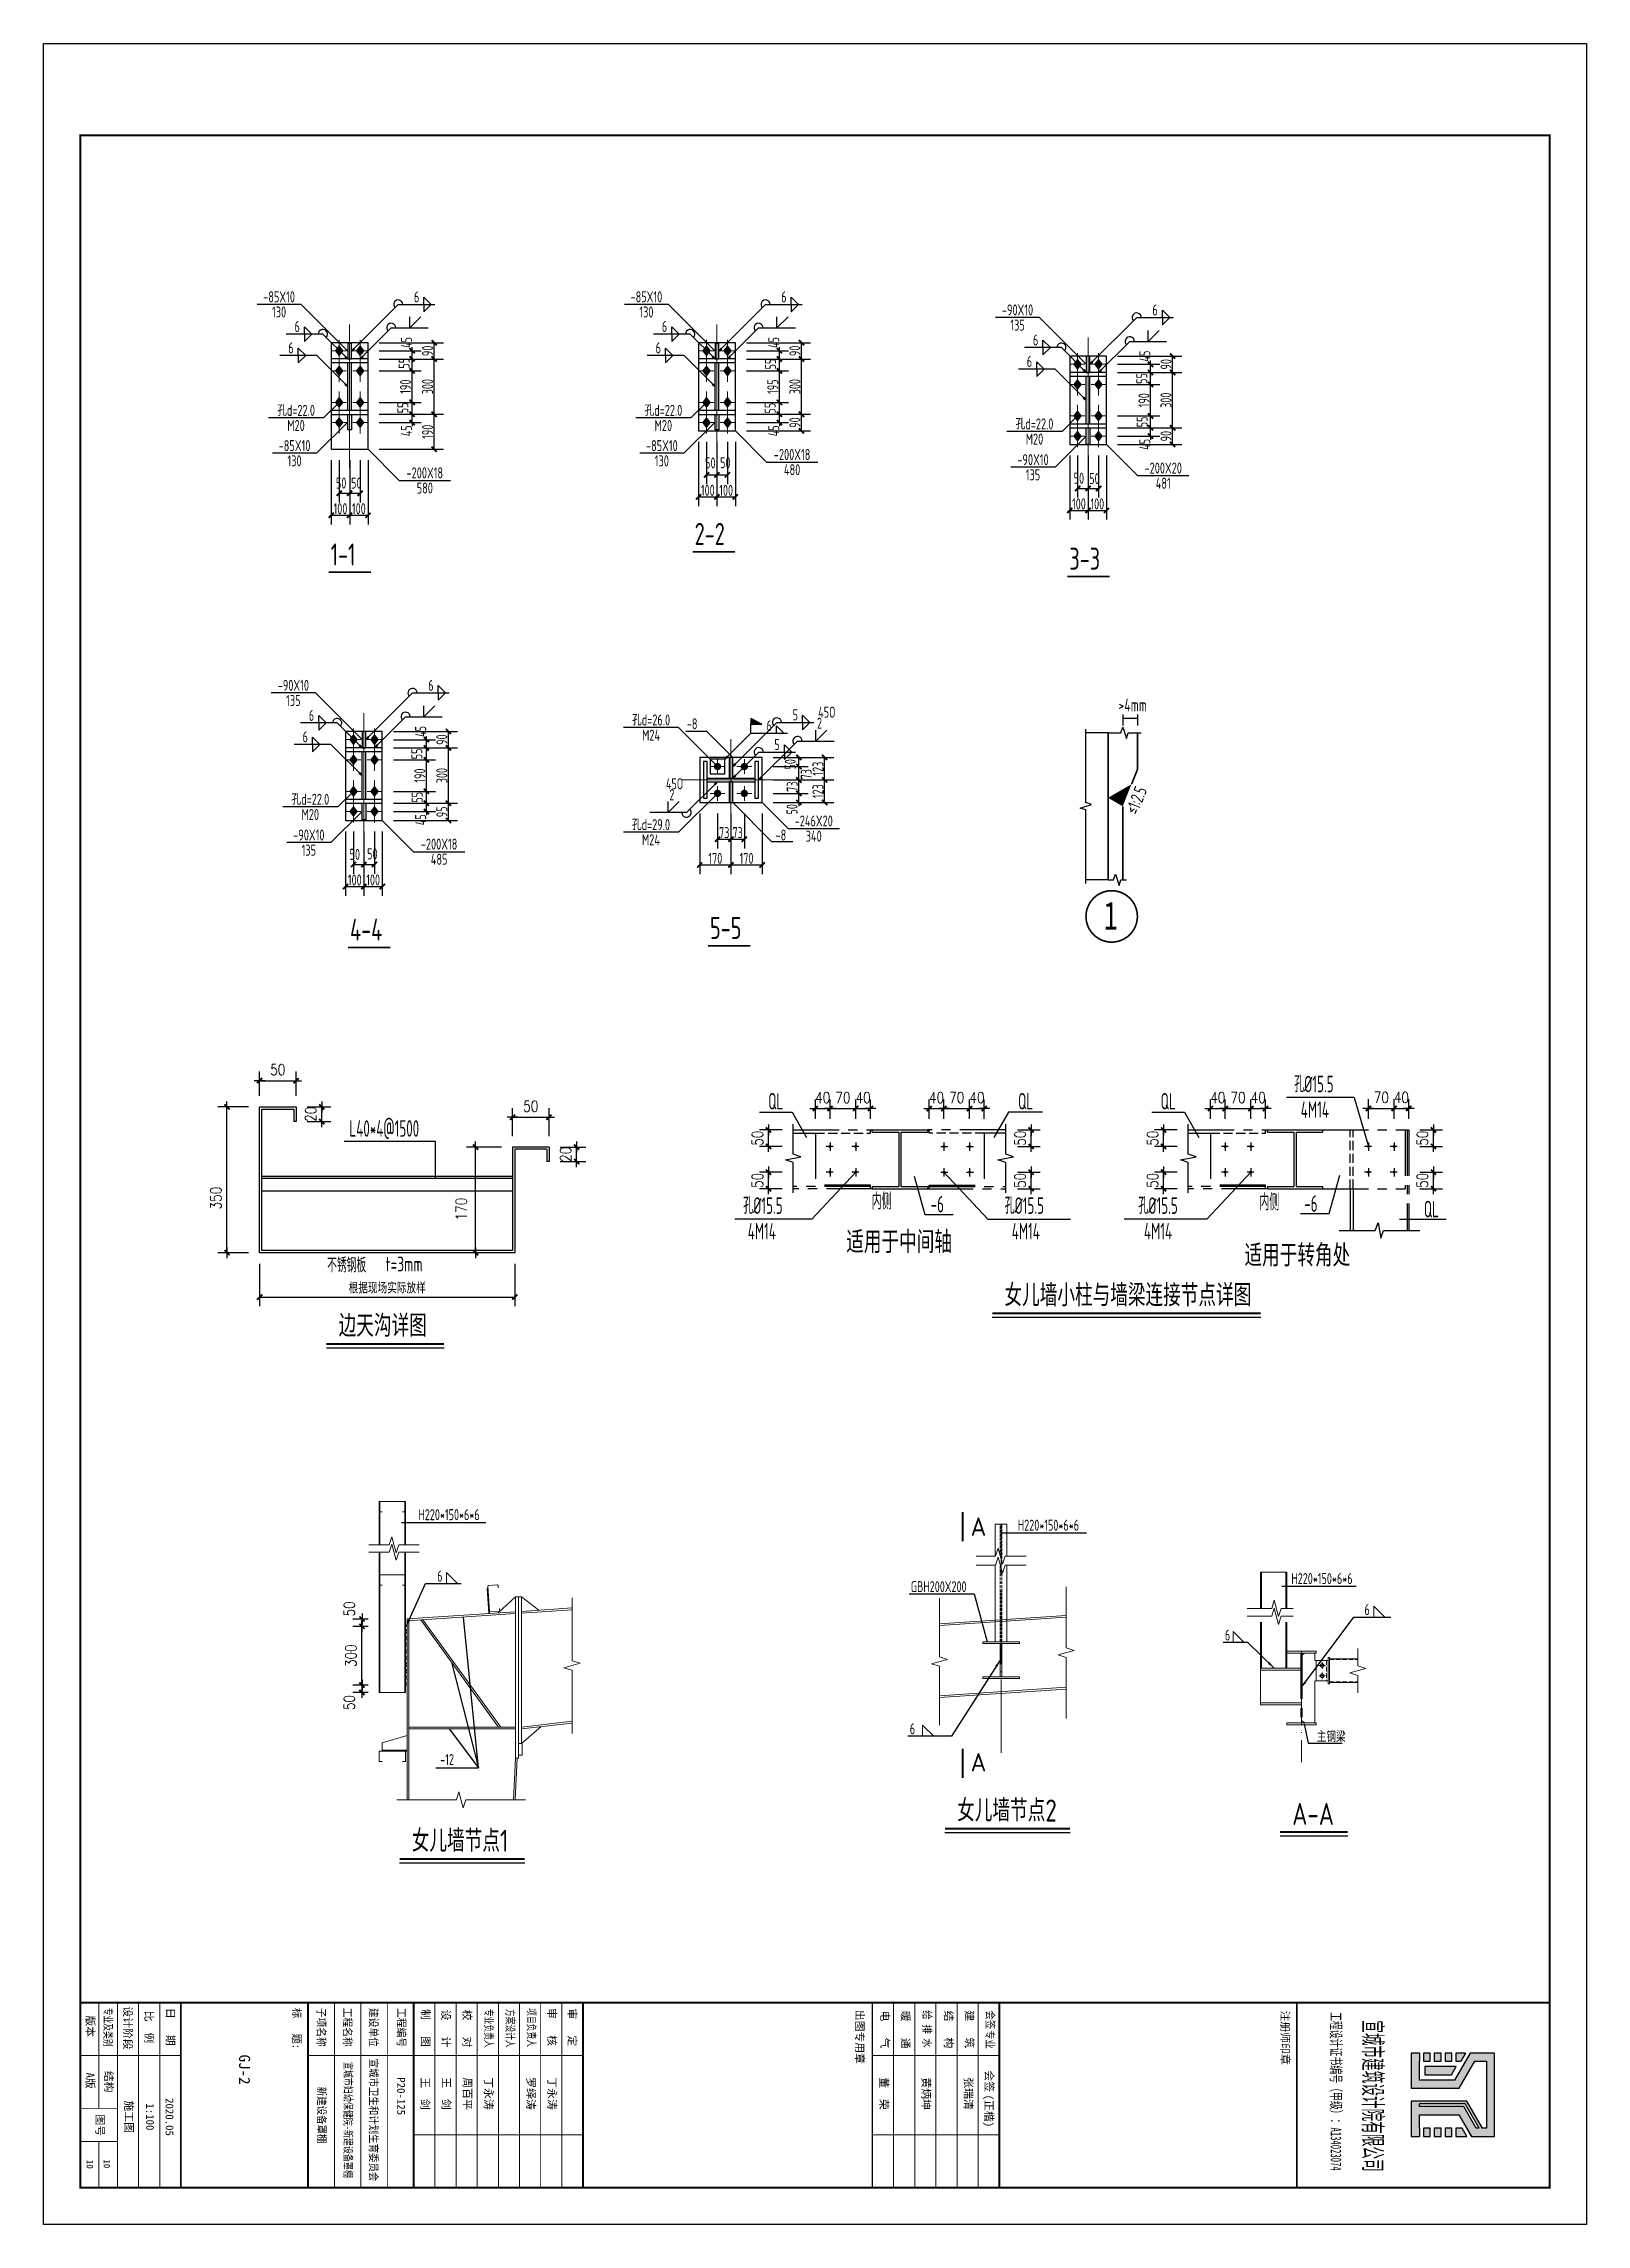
# Model space of a CAD drawing. Extents: x -321761 to 1215725, y 241863 to 438812.
# Drawn here: x 1173725 to 1215725, y 241863 to 301263 of the extents above; entities that cross this region are included whole.
import ezdxf
from ezdxf.enums import TextEntityAlignment as Align

# ---------------------------------------------------------------- set-up
doc = ezdxf.new("R2010")
doc.units = 0
doc.header["$LTSCALE"] = 1000
for name, pattern in [('CENTER', [2, 1.25, -0.25, 0.25, -0.25]), ('CONTINOUS', [0]), ('DASH', [0.35, 0.25, -0.1]), ('DOTE', [2.42, 2, -0.2, 0.02, -0.2]), ('线型2', [5, 3, -2]), ('线型6', [8.75, 5, -1.25, 1.25, -1.25])]:
    doc.linetypes.add(name, pattern=pattern)
doc.layers.get('0').update_dxf_attribs({"linetype": 'CONTINUOUS'})
doc.layers.get('Defpoints').update_dxf_attribs({"linetype": 'CONTINUOUS'})
for name, color, linetype in [('10', 7, 'CONTINUOUS'), ('20', 2, 'CONTINUOUS'), ('AXIS', 253, 'CENTER'), ('BOARD1', 2, 'CONTINOUS'), ('BORDER', 7, 'CONTINUOUS'), ('BZ_标准图框', 7, 'CONTINUOUS'), ('DIM_SYMB', 3, 'CONTINUOUS'), ('DOTE', 1, 'DOTE'), ('PUB_DIM', 3, 'CONTINUOUS'), ('PUB_TEXT', 7, 'CONTINUOUS'), ('TEXT', 7, 'CONTINUOUS'), ('THICK', 6, 'CONTINUOUS'), ('THIN', 7, 'CONTINUOUS'), ('TK(图框线)', 45, 'CONTINUOUS'), ('WELD', 7, 'CONTINUOUS'), ('一般文字', 6, 'CONTINUOUS'), ('墙线__粗线', 7, 'CONTINUOUS'), ('尺寸标注', 253, 'CONTINUOUS'), ('水平支撑', 4, 'CONTINUOUS'), ('焊缝标注', 253, 'CONTINUOUS'), ('螺栓孔标注', 253, 'CONTINUOUS'), ('钢板标注', 253, 'CONTINUOUS'), ('钢结构', 3, 'CONTINUOUS')]:
    doc.layers.add(name, color=color, linetype=linetype)
doc.styles.add('-宋体', font='')
doc.styles.add('_HZTXT', font='atssdeng.shx', dxfattribs={"width": 0.8, "bigfont": 'atssdchn.shx'})
doc.styles.add('_TCH_DIM_T3', font='SIMPLEX', dxfattribs={"width": 0.705882, "bigfont": 'GBCBIG'})
doc.styles.add('DIM_FONT', font='SIMPLEX.shx', dxfattribs={"width": 0.8})
doc.styles.add('HT', font='simhei.ttf')
doc.styles.add('PkpmHz', font='Pkpmeng', dxfattribs={"width": 0.7, "bigfont": 'hztxt'})
doc.styles.add('TESSDREN', font='tssdeng.shx', dxfattribs={"width": 0.7, "height": 300, "bigfont": 'tssdchn.shx'})
doc.styles.add('TSSD_Label', font='Tssdeng.shx', dxfattribs={"width": 0.7, "bigfont": 'hztxt.shx'})
doc.styles.add('TSSD_Rein', font='Tssdeng.shx', dxfattribs={"width": 0.7, "bigfont": 'hztxt.shx'})
doc.styles.get('-宋体').set_extended_font_data('SimSun')
doc.dimstyles.new('_TCH_ARCH&&100', dxfattribs={"dimtxt": 297.5, "dimasz": 100, "dimexe": 250, "dimexo": 300, "dimgap": 100, "dimtad": 1, "dimdec": 0, "dimzin": 0, "dimdsep": 46, "dimtxsty": '_TCH_DIM_T3', "dimblk": 'ARCHTICK', "dimcen": 0.09, "dimclrt": 7, "dimazin": 2, "dimtfac": 1, "dimtdec": 0, "dimtix": 1, "dimtmove": 2, "dimatfit": 3, "dimfxl": 1, "dimtolj": 1, "dimtzin": 0, "dimarcsym": 0})
doc.dimstyles.new('DIMN', dxfattribs={"dimtxt": 300, "dimasz": 1, "dimexe": 250, "dimexo": 300, "dimgap": 150, "dimtad": 1, "dimdec": 0, "dimzin": 0, "dimdsep": 46, "dimtxsty": 'DIM_FONT', "dimblk": '_DIMX', "dimcen": 0.09, "dimclrt": 7, "dimadec": 0, "dimazin": 0, "dimtfac": 1, "dimtdec": 0, "dimtix": 1, "dimtmove": 2, "dimatfit": 3, "dimldrblk": '_DIMX', "dimfxl": 1, "dimtolj": 1, "dimtzin": 0, "dimarcsym": 0})
doc.dimstyles.new('Pkpm_1.00', dxfattribs={"dimtxt": 250, "dimasz": 100, "dimexe": 250, "dimexo": 0.0625, "dimgap": 30, "dimtad": 1, "dimdec": 0, "dimrnd": 5, "dimzin": 0, "dimdsep": 46, "dimtxsty": 'PkpmHz', "dimblk1": 'ARCHTICK', "dimblk2": 'ARCHTICK', "dimsah": 1, "dimcen": 0.09, "dimadec": 0, "dimazin": 0, "dimtfac": 1, "dimtdec": 0, "dimtmove": 2, "dimatfit": 1, "dimfxl": 1, "dimtolj": 1, "dimtzin": 0, "dimarcsym": 0})
doc.dimstyles.new('TSSD_LEADER_STYLE_200.0', dxfattribs={"dimtxt": 0.18, "dimasz": 200, "dimexe": 0.18, "dimexo": 0.0625, "dimgap": 0.09, "dimtad": 0, "dimtih": 1, "dimtoh": 1, "dimdec": 4, "dimzin": 0, "dimdsep": 46, "dimtxsty": 'Standard', "dimcen": 0.09, "dimadec": 0, "dimazin": 0, "dimtfac": 1, "dimtdec": 4, "dimtofl": 0, "dimtmove": 0, "dimatfit": 3, "dimfxl": 1, "dimtolj": 1, "dimtzin": 0, "dimarcsym": 0})

msp = doc.modelspace()

# ---------------------------------------------------------------- texts
at = {"layer": '10', "style": 'TESSDREN', "width": 0.7}
for s, p in [('2-2', (1191448.8, 287607)), ('1-1', (1181539.5, 287048.3)), ('3-3', (1201649.8, 286933.5)), ('4-4', (1182067.8, 276830.6)), ('5-5', (1191866, 276876.1))]:
    msp.add_text(s, height=600, dxfattribs=at).set_placement(p)
at = {"layer": '10', "width": 2.548007}
msp.add_text('1', height=770, dxfattribs=at).set_placement((1202587, 277127.4), (1202964.3, 277127.4), align=Align.FIT)
at = {"layer": 'PUB_TEXT', "style": 'TSSD_Rein', "width": 0.8}
for s, p in [('适用于中间轴', (1195575.2, 268318.3, 11000)), ('适用于转角处', (1206418.3, 267954.7, 11000))]:
    msp.add_text(s, height=600, dxfattribs=at).set_placement(p)
at = {"layer": 'TEXT', "style": 'TSSD_Label', "width": 0.7}
for s, p in [('H220*150*6*6', (1183930.5, 261044.1)), ('H220*150*6*6', (1200248.1, 260757.2)), ('6', (1184440.9, 259370.2)), ('H220*150*6*6', (1207694.2, 259303.6, -461986.2)), ('GBH200X200', (1197334.5, 259083.2)), ('6', (1209684.8, 258456.2, -461986.2)), ('6', (1205884.3, 257764.8, -461986.2)), ('6', (1197306.6, 255211.4)), ('主钢梁', (1208385.8, 254997.9, -461986.2)), ('-12', (1184523, 254374.9))]:
    msp.add_text(s, height=300, dxfattribs=at).set_placement(p)
at = {"layer": 'THICK', "style": 'TSSD_Label'}
for p in [(1198960.4, 260617.6), (1198960.4, 254199.3)]:
    msp.add_text('A', height=500, dxfattribs=at).set_placement(p)
at = {"layer": 'TK(图框线)', "style": 'HT'}
for s, height, p in [('结构', 216, (1175389.9, 246046.2)), ('GJ-2', 300, (1179047.5, 246487.5))]:
    msp.add_text(s, height=height, rotation=270, dxfattribs=at).set_placement(p)
at = {"layer": 'TK(图框线)', "style": '-宋体'}
msp.add_text('10', height=172.8, rotation=270, dxfattribs=at).set_placement((1175360.6, 243510.9), align=Align.CENTER)
at = {"layer": '一般文字', "color": 7, "style": 'TSSD_Rein', "width": 0.8}
for s, p in [('女儿墙小柱与墙梁连接节点详图', (1199883.6, 266870.1)), ('边天沟详图', (1181756.6, 266038.8)), ('女儿墙节点2', (1198595.7, 252836.1, -230993.1)), ('A-A', (1207718.1, 252744.1, -230993.1)), ('女儿墙节点1', (1183748.4, 252010.4, 230993.1))]:
    msp.add_text(s, height=600, dxfattribs=at).set_placement(p)
at = {"layer": '墙线__粗线', "color": 253, "style": 'TESSDREN', "width": 0.7}
msp.add_text('>4mm', height=350, dxfattribs=at).set_placement((1202987.7, 283071.8))
msp.add_text('≤1:2.5', height=350, rotation=68, dxfattribs=at).set_placement((1203494.6, 280240))
at = {"layer": '焊缝标注', "style": 'TESSDREN', "width": 0.7}
for s, p in [('6', (1183880, 294213.8)), ('6', (1193880, 294213.8)), ('6', (1203983.9, 293857.1)), ('6', (1180628.7, 293408.7)), ('6', (1190628.7, 293408.7)), ('6', (1180459.2, 292824.8)), ('6', (1190459.2, 292824.8)), ('6', (1200732.6, 293039.4)), ('6', (1200563.1, 292455.6)), ('6', (1184268.8, 283632.4)), ('6', (1181017.5, 282814.7)), ('6', (1193479, 282534.5)), ('5', (1194189.2, 282829.3)), ('2', (1194847.7, 282602.9)), ('45%%140O%%141', (1195047.7, 282902.9)), ('6', (1180848, 282230.9)), ('5', (1193694, 282019.5)), ('45%%140O%%141', (1190901.9, 280952.9)), ('2', (1190828.5, 280652.9))]:
    msp.add_text(s, height=300, dxfattribs=at).set_placement(p, align=Align.CENTER)
at = {"layer": '螺栓孔标注', "style": 'PkpmHz', "width": 0.71}
for s, p in [('孔d=22.0', (1180596.6, 291123.1)), ('孔d=22.0', (1190596.6, 291123.1)), ('孔d=22.0', (1200700.5, 290753.9)), ('孔d=26.0', (1190262.2, 282689.6)), ('孔d=22.0', (1180985.4, 280529.2)), ('孔d=29.0', (1190258.8, 279839.2))]:
    msp.add_text(s, height=300, dxfattribs=at).set_placement(p, align=Align.CENTER)
for s, p in [('M20', (1180596.6, 291009.9)), ('M20', (1190596.6, 291009.9)), ('M20', (1200700.5, 290640.6)), ('M24', (1190262.2, 282576.4)), ('M20', (1180985.4, 280415.9)), ('M24', (1190258.8, 279725.9))]:
    msp.add_text(s, height=300, dxfattribs=at).set_placement(p, align=Align.TOP_CENTER)
at = {"layer": '螺栓孔标注', "color": 0}
for s, height, style, width, p in [('QL', 450, '_HZTXT', 0.6, (1193450.7, 272231.1, 11000)), ('QL', 450, '_HZTXT', 0.6, (1200254.1, 272231.1, 11000)), ('QL', 450, '_HZTXT', 0.6, (1204134.1, 272231.1, 11000)), ('孔%%c15.5', 450, '_HZTXT', 0.6, (1207771.8, 272698.6, 11000)), ('4M14', 450, '_HZTXT', 0.6, (1207950.7, 272001.3, 11000)), ('L40*4@1500', 450, '_HZTXT', 0.6, (1182050.5, 271488)), ('孔%%c15.5', 450, '_HZTXT', 0.6, (1192772, 269387, 11000)), ('内侧', 450, '_HZTXT', 0.6, (1196267.7, 269505.5, 11000)), ('-6', 450, '_HZTXT', 0.6, (1197875.9, 269426.8, 11000)), ('孔%%c15.5', 450, '_HZTXT', 0.6, (1199888.1, 269387, 11000)), ('孔%%c15.5', 450, '_HZTXT', 0.6, (1203529.8, 269387, 11000)), ('内侧', 450, '_HZTXT', 0.6, (1206824.4, 269482.6, 11000)), ('-6', 450, '_HZTXT', 0.6, (1208045.3, 269443.5, 231000)), ('QL', 450, '_HZTXT', 0.6, (1211300.7, 269292.8, 11000)), ('4M14', 450, '_HZTXT', 0.6, (1192894.3, 268689.7, 11000)), ('4M14', 450, '_HZTXT', 0.6, (1200081.4, 268689.7, 11000)), ('4M14', 450, '_HZTXT', 0.6, (1203681.3, 268689.7, 11000)), ('不锈钢板', 400, 'TESSDREN', 0.7, (1181443.7, 267790.3, -553.6)), ('t=3mm', 400, 'TESSDREN', 0.7, (1183034.9, 267819.5, -553.6))]:
    msp.add_text(s, height=height, dxfattribs=dict(at, style=style, width=width)).set_placement(p)
at = {"layer": '钢板标注', "style": 'PkpmHz', "width": 0.71}
for s, p in [('-85X10', (1180135.5, 294215.8)), ('-85X10', (1190135.5, 294215.8)), ('-90X10', (1200239.3, 293859.1)), ('-85X10', (1180556.5, 290162.2)), ('-85X10', (1190556.5, 290162.2)), ('-200X18', (1194102.9, 289920.6)), ('-90X10', (1200660.4, 289780.5)), ('-200X18', (1184102.9, 289420.6)), ('-200X20', (1204206.8, 289551.4)), ('-90X10', (1180524.3, 283634.4)), ('-8', (1191380.4, 282585.7)), ('-90X10', (1180945.3, 279555.7)), ('-8', (1193797.1, 279555.6)), ('-246X20', (1194691.7, 279938.6)), ('-200X18', (1184491.7, 279309.2))]:
    msp.add_text(s, height=300, dxfattribs=at).set_placement(p, align=Align.CENTER)
for s, p in [('130', (1180135.5, 294102.6)), ('130', (1190135.5, 294102.6)), ('135', (1200239.3, 293745.9)), ('130', (1180556.5, 290049)), ('130', (1190556.5, 290049)), ('580', (1184102.9, 289307.4)), ('480', (1194102.9, 289807.4)), ('135', (1200660.4, 289667.2)), ('481', (1204206.8, 289438.2)), ('135', (1180524.3, 283521.2)), ('340', (1194691.7, 279825.4)), ('135', (1180945.3, 279442.5)), ('485', (1184491.7, 279196))]:
    msp.add_text(s, height=300, dxfattribs=at).set_placement(p, align=Align.TOP_CENTER)

# ---------------------------------------------------------------- blocks, each defined once
blk = doc.blocks.new('_ArchTick')
at = {"color": 0, "linetype": 'ByBlock', "const_width": 0.5}
blk.add_lwpolyline([(-0.71, -0.71), (0.71, 0.71)], dxfattribs=at)
blk = doc.blocks.new('*D648')
at = {"layer": 'Defpoints', "color": 0}
for p in [(1179605, 268330), (1186551, 268330), (1186551, 267119)]:
    blk.add_point(p, dxfattribs=at)
at = {"layer": 'PUB_DIM', "color": 0, "lineweight": -2}
for p, q in [((1179605, 268030), (1179605, 266869)), ((1186551, 268030), (1186551, 266869)), ((1179605, 267119), (1186551, 267119))]:
    blk.add_line(p, q, dxfattribs=at)
at = {"layer": 'PUB_DIM', "color": 0, "lineweight": -2, "xscale": 100, "yscale": 100, "zscale": 100, "rotation": 180}
blk.add_blockref('_ArchTick', (1179605, 267119), dxfattribs=at)
at = {"layer": 'PUB_DIM', "color": 0, "lineweight": -2, "xscale": 100, "yscale": 100, "zscale": 100}
blk.add_blockref('_ArchTick', (1186551, 267119), dxfattribs=at)
at = {"layer": 'PUB_DIM', "color": 7, "insert": (1183078, 267369), "char_height": 300, "attachment_point": 5, "style": 'TESSDREN'}
blk.add_mtext('\\A1;根据现场实际放样', dxfattribs=at)
blk = doc.blocks.new('_DIMX')
blk.add_line((-150, 0), (150, 0))
at = {"const_width": 50}
blk.add_lwpolyline([(-70, -70), (70, 70)], dxfattribs=at)
blk = doc.blocks.new('*D650')
at = {"layer": 'Defpoints', "color": 0}
for p in [(1187484, 271208), (1188236, 271208), (1187484, 270811)]:
    blk.add_point(p, dxfattribs=at)
at = {"layer": 'PUB_DIM', "color": 0, "lineweight": -2}
for p, q in [((1187784, 271208), (1188486, 271208)), ((1188236, 271209), (1188236, 271210)), ((1188236, 270811), (1188236, 271208)), ((1187784, 270811), (1188486, 270811)), ((1188236, 270810), (1188236, 270809))]:
    blk.add_line(p, q, dxfattribs=at)
for p, rotation in [((1188236, 271208), 270), ((1188236, 270811), 90)]:
    blk.add_blockref('_DIMX', p, dxfattribs=dict(at, rotation=rotation))
at = {"layer": 'PUB_DIM', "color": 7, "insert": (1187936, 271009), "char_height": 300, "attachment_point": 5, "rotation": 90, "style": 'DIM_FONT'}
blk.add_mtext('\\A1;20', dxfattribs=at)
blk = doc.blocks.new('*D652')
at = {"layer": 'Defpoints', "color": 0}
for p in [(1180597, 272299), (1181297, 272299), (1180597, 271902)]:
    blk.add_point(p, dxfattribs=at)
at = {"layer": 'PUB_DIM', "color": 0, "lineweight": -2}
for p, q in [((1180897, 272299), (1181547, 272299)), ((1181297, 272300), (1181297, 272301)), ((1181297, 271902), (1181297, 272299)), ((1180897, 271902), (1181547, 271902)), ((1181297, 271901), (1181297, 271900))]:
    blk.add_line(p, q, dxfattribs=at)
for p, rotation in [((1181297, 272299), 270), ((1181297, 271902), 90)]:
    blk.add_blockref('_DIMX', p, dxfattribs=dict(at, rotation=rotation))
at = {"layer": 'PUB_DIM', "color": 7, "insert": (1180997, 272101), "char_height": 300, "attachment_point": 5, "rotation": 90, "style": 'DIM_FONT'}
blk.add_mtext('\\A1;20', dxfattribs=at)
blk = doc.blocks.new('23wca1')
h = blk.add_hatch(color=1)
h.paths.add_polyline_path([(1517, 32430), (-752, 32430), (-752, 31764), (-15, 31338), (-15, 30383), (-531, 30383), (-752, 30383), (-752, 30162), (206, 30162), (206, 31466), (-531, 31891), (-531, 32209), (1295, 32209), (1295, 32099), (558, 31673), (558, 30162), (1517, 30162), (1517, 30383), (1295, 30383), (927, 30383), (927, 31460), (1517, 31801)])
h.paths.add_polyline_path([(1295, 31928), (706, 31588), (706, 30383), (632, 30383), (632, 31630), (1295, 32013)], flags=16)
h = blk.add_hatch(color=1)
h.paths.add_polyline_path([(1517, 31673), (1295, 31545), (1295, 31378), (1517, 31378)])
h.paths.add_polyline_path([(1295, 31267), (1295, 31083), (1517, 31083), (1517, 31267)])
h.paths.add_polyline_path([(1295, 30973), (1295, 30788), (1517, 30788), (1517, 30973)])
h.paths.add_polyline_path([(1517, 30493), (1517, 30678), (1295, 30678), (1295, 30493)])
h.paths.add_polyline_path([(-162, 31253), (-384, 31381), (-384, 30530), (-162, 30530)])
h.paths.add_polyline_path([(-752, 31636), (-752, 31378), (-531, 31378), (-531, 31508)])
h.paths.add_polyline_path([(-752, 31267), (-752, 31083), (-531, 31083), (-531, 31267)])
h.paths.add_polyline_path([(-531, 30788), (-531, 30973), (-752, 30973), (-752, 30788)])
h.paths.add_polyline_path([(-531, 30678), (-752, 30678), (-752, 30493), (-531, 30493)])
for points in [[(927, 30383), (927, 31460), (1517, 31801), (1517, 32430), (-752, 32430), (-752, 31764), (-15, 31338), (-15, 30383), (-531, 30383)], [(-752, 30383), (-752, 30162), (206, 30162), (206, 31466), (-531, 31891), (-531, 32209), (1295, 32209), (1295, 32099), (558, 31673), (558, 30162), (1517, 30162), (1517, 30383)], [(-752, 31636), (-752, 31378), (-531, 31378), (-531, 31508)], [(-752, 31636), (-531, 31508)], [(1295, 32013), (632, 31630), (632, 30383)], [(1295, 31928), (706, 31588), (706, 30383)], [(1517, 31801), (1106, 31564)], [(1295, 32013), (1295, 31928)], [(1295, 31545), (1295, 31378), (1517, 31378), (1517, 31673)], [(1517, 31673), (1295, 31545)], [(-752, 30383), (-531, 30383)], [(706, 30383), (632, 30383)], [(1295, 30383), (927, 30383)], [(1295, 30383), (1517, 30383)]]:
    blk.add_lwpolyline(points)
for points in [[(-752, 31267), (-752, 31083), (-531, 31083), (-531, 31267)], [(-752, 30973), (-752, 30788), (-531, 30788), (-531, 30973)], [(-162, 31253), (-384, 31381), (-384, 30530), (-162, 30530)], [(1295, 31267), (1295, 31083), (1517, 31083), (1517, 31267)], [(1295, 30973), (1295, 30788), (1517, 30788), (1517, 30973)], [(-752, 30678), (-752, 30493), (-531, 30493), (-531, 30678)], [(1295, 30678), (1295, 30493), (1517, 30493), (1517, 30678)]]:
    blk.add_lwpolyline(points, close=True)
at = {"layer": 'BZ_标准图框'}
for points, const_width in [([(-2126, -6072), (-2126, 33928)], 50.4), ([(-2126, 27044), (2914, 27044)], 50.4), ([(-2126, 18948), (2914, 18948)], 50.4), ([(-686, 18948), (-686, 15492)], 25.2), ([(1474, 18948), (1474, 15492)], 25.2), ([(2914, 18372), (-2126, 18372)], 25.2), ([(2914, 17796), (-2126, 17796)], 25.2), ([(2914, 17220), (-2126, 17220)], 25.2), ([(2914, 16644), (-2126, 16644)], 25.2), ([(2914, 16068), (-2126, 16068)], 25.2), ([(2914, 15492), (-2126, 15492)], 36), ([(-2126, 7612), (2914, 7612)], 50.4), ([(-686, 124), (-686, 7612)], 25.2), ([(1474, 3003), (1474, 7612)], 25.2), ([(-2126, 7036), (2914, 7036)], 25.2), ([(-2126, 6460), (2914, 6460)], 25.2), ([(-2126, 5884), (2914, 5884)], 25.2), ([(-2126, 5308), (2914, 5308)], 25.2), ([(-2126, 4732), (2914, 4732)], 25.2), ([(-2126, 4156), (2914, 4156)], 25.2), ([(-2126, 3580), (2914, 3580)], 25.2), ([(-2126, 3580), (2914, 3580)], 25.2), ([(-2126, 3004), (2914, 3004)], 50.4), ([(-2126, 2284), (2914, 2284)], 25.2), ([(-2126, 1564), (2914, 1564)], 25.2), ([(-2126, 844), (2914, 844)], 25.2), ([(-2126, 124), (2914, 124)], 50.4), ([(-2126, -3336), (2914, -3336)], 50.4), ([(-686, -5064), (-686, -3336)], 25.2), ([(-2126, -3912), (2914, -3912)], 25.2), ([(-2126, -4488), (2914, -4488)], 25.2), ([(-2126, -5064), (2914, -5064)], 25.2), ([(-2126, -5064), (2914, -5064)], 25.2), ([(-686, -6072), (-686, -5064)], 25.2), ([(754, -6072), (754, -5064)], 25.2), ([(1654, -6072), (1654, -5064)], 25.2), ([(-2126, -5568), (754, -5568)], 25.2), ([(1654, -5568), (2914, -5568)], 25.2)]:
    blk.add_lwpolyline(points, dxfattribs=dict(at, const_width=const_width))
at = {"layer": 'BZ_标准图框', "style": 'HT', "width": 0.5}
blk.add_text('宣城市建筑设计院有限公司', height=504, dxfattribs=at).set_placement((416, 28867), align=Align.CENTER)
at = {"layer": 'BZ_标准图框', "style": 'HT'}
for s, height, width, p in [('工程设计证书编号（甲级）：A134023074', 288, 0.6, (-1869, 27969)), ('会签', 216, 0.85, (-1914, 18591)), ('专业', 216, 0.85, (-1380, 18585)), ('给 排 水', 216, 0.85, (-1918, 16870)), ('项目负责人', 216, 0.7, (-1975, 6100)), ('方案设计人', 216, 0.7, (-1956, 5522)), ('专业负责人', 216, 0.7, (-1957, 4941)), ('工程编号', 216, 0.9, (-1976, 2561)), ('建设单位', 216, 0.9, (-1981, 1802)), ('工程名称', 216, 0.9, (-1986, 1092)), ('子项名称', 216, 0.9, (-1986, 379)), ('标   题:', 216, 0.95, (-1981, -291)), ('专业及类别', 216, 0.7, (-1987, -5426))]:
    blk.add_text(s, height=height, dxfattribs=dict(at, width=width)).set_placement(p)
for s, p in [('注册师印章', (-1907, 26620)), ('会签', (-281, 18563)), ('(正楷)', (382, 18556)), ('建   筑', (-1914, 18024)), ('结   构', (-1911, 17458)), ('暖   通', (-1905, 16282)), ('电   气', (-1912, 15724)), ('出图专用章', (-1931, 15037)), ('审   定', (-1967, 7210)), ('审   核', (-1976, 6659)), ('校   对', (-1934, 4349)), ('设   计', (-1938, 3771)), ('制   图', (-1954, 3218)), ('日   期', (-1984, -3728)), ('比  例', (-1903, -4311)), ('设计阶段', (-2024, -4889)), ('版本 ', (-1778, -5911)), ('图号', (920, -5644))]:
    blk.add_text(s, height=216, dxfattribs=at).set_placement(p)
at = {"layer": 'TK(图框线)', "style": 'HT'}
for s, p in [('张瑞清', (-92, 17997)), ('黄炳坤', (-92, 16845)), ('董  荣', (-92, 15693)), ('丁永涛', (-92, 6661)), ('罗绎涛', (-92, 6085)), ('丁永涛', (-92, 4933)), ('周百平', (-92, 4357)), ('王  剑', (-92, 3781)), ('王  剑', (-92, 3205)), ('P20-125', (-92, 2553)), ('2020.05', (475, -3751)), ('1:100', (619, -4283)), ('施工图', (541, -4857)), ('A版', (-222, -5912))]:
    blk.add_text(s, height=216, dxfattribs=at).set_placement(p)
for s, width, p in [('宣城市卫生和计划生育委员会', 0.85, (-599, 1803)), ('宣城市妇幼保健院-新建设备罩棚', 0.72, (-512, 1110)), ('新建设备罩棚', 0.85, (165, 390))]:
    blk.add_text(s, height=216, dxfattribs=dict(at, width=width)).set_placement(p)
at = {"layer": 'TK(图框线)', "style": '-宋体'}
blk.add_text('10', height=180, dxfattribs=at).set_placement((2278, -5902), align=Align.CENTER)
blk = doc.blocks.new('A$C751245C4')
at = {"layer": '钢结构', "lineweight": 15}
for p, q in [((190, 176), (20, 126)), ((190, 76), (190, 176)), ((20, 76), (20, 126)), ((20, 76), (190, 76)), ((20, 70), (20, 76)), ((20, 70), (190, 70)), ((190, 70), (190, 76))]:
    blk.add_line(p, q, dxfattribs=at)
blk.add_lwpolyline([(20, 0), (3, 0, -0.414214), (0, 3), (0, 67, -0.414214), (3, 70), (177, 70, -0.414214), (180, 67), (180, 3, -0.414214), (177, 0), (160, 0)], format="xyb", dxfattribs=at)
blk = doc.blocks.new('_WELD004')
at = {"color": 0, "linetype": 'ByBlock', "lineweight": 15}
for p, q in [((0, 1), (1, 0)), ((0, 0), (0, 1))]:
    blk.add_line(p, q, dxfattribs=at)
blk = doc.blocks.new('*D718')
at = {"layer": 'Defpoints', "color": 0}
for p in [(1182393, 258352), (1182859, 258352), (1182859, 258152)]:
    blk.add_point(p, dxfattribs=at)
at = {"layer": 'PUB_DIM', "color": 0, "lineweight": -2}
for p, q in [((1182559, 258352), (1182143, 258352)), ((1182559, 258152), (1182143, 258152)), ((1182393, 258353), (1182393, 258354)), ((1182393, 258152), (1182393, 258352)), ((1182393, 258151), (1182393, 258150))]:
    blk.add_line(p, q, dxfattribs=at)
for p, rotation in [((1182393, 258352), 270), ((1182393, 258152), 90)]:
    blk.add_blockref('_DIMX', p, dxfattribs=dict(at, rotation=rotation))
at = {"layer": 'PUB_DIM', "color": 7, "lineweight": 15, "insert": (1182048, 258628), "char_height": 300, "attachment_point": 5, "rotation": 90, "style": 'DIM_FONT'}
blk.add_mtext('\\A1;50', dxfattribs=at)
blk = doc.blocks.new('*D720')
at = {"layer": 'Defpoints', "color": 0}
for p in [(1182393, 256552), (1182859, 256552), (1182859, 256352)]:
    blk.add_point(p, dxfattribs=at)
at = {"layer": 'PUB_DIM', "color": 0, "lineweight": -2}
for p, q in [((1182559, 256552), (1182143, 256552)), ((1182559, 256352), (1182143, 256352)), ((1182393, 256553), (1182393, 256554)), ((1182393, 256352), (1182393, 256552)), ((1182393, 256351), (1182393, 256350))]:
    blk.add_line(p, q, dxfattribs=at)
for p, rotation in [((1182393, 256552), 270), ((1182393, 256352), 90)]:
    blk.add_blockref('_DIMX', p, dxfattribs=dict(at, rotation=rotation))
at = {"layer": 'PUB_DIM', "color": 7, "lineweight": 15, "insert": (1182048, 256077), "char_height": 300, "attachment_point": 5, "rotation": 90, "style": 'DIM_FONT'}
blk.add_mtext('\\A1;50', dxfattribs=at)
blk = doc.blocks.new('*D721')
at = {"layer": 'Defpoints', "color": 0}
for p in [(1205892, 272256), (1205492, 271673), (1205892, 271673)]:
    blk.add_point(p, dxfattribs=at)
at = {"layer": 'PUB_DIM', "color": 0, "lineweight": -2}
for p, q in [((1205491, 272256), (1205490, 272256)), ((1205492, 271973), (1205492, 272506)), ((1205492, 272256), (1205892, 272256)), ((1205892, 271973), (1205892, 272506)), ((1205893, 272256), (1205894, 272256))]:
    blk.add_line(p, q, dxfattribs=at)
blk.add_blockref('_DIMX', (1205492, 272256), dxfattribs=at)
at = {"layer": 'PUB_DIM', "color": 0, "lineweight": -2, "rotation": 180}
blk.add_blockref('_DIMX', (1205892, 272256), dxfattribs=at)
at = {"layer": 'PUB_DIM', "color": 7, "insert": (1205692, 272556), "char_height": 300, "attachment_point": 5, "style": 'DIM_FONT'}
blk.add_mtext('\\A1;40', dxfattribs=at)
blk = doc.blocks.new('*D723')
at = {"layer": 'Defpoints', "color": 0}
for p in [(1206992, 272256), (1206592, 271673), (1206992, 271673)]:
    blk.add_point(p, dxfattribs=at)
at = {"layer": 'PUB_DIM', "color": 0, "lineweight": -2}
for p, q in [((1206591, 272256), (1206590, 272256)), ((1206592, 271973), (1206592, 272506)), ((1206592, 272256), (1206992, 272256)), ((1206992, 271973), (1206992, 272506)), ((1206993, 272256), (1206994, 272256))]:
    blk.add_line(p, q, dxfattribs=at)
blk.add_blockref('_DIMX', (1206592, 272256), dxfattribs=at)
at = {"layer": 'PUB_DIM', "color": 0, "lineweight": -2, "rotation": 180}
blk.add_blockref('_DIMX', (1206992, 272256), dxfattribs=at)
at = {"layer": 'PUB_DIM', "color": 7, "insert": (1206792, 272556), "char_height": 300, "attachment_point": 5, "style": 'DIM_FONT'}
blk.add_mtext('\\A1;40', dxfattribs=at)
blk = doc.blocks.new('*D724')
at = {"layer": 'Defpoints', "color": 0}
for p in [(1199335, 272256), (1198935, 271673), (1199335, 271673)]:
    blk.add_point(p, dxfattribs=at)
at = {"layer": 'PUB_DIM', "color": 0, "lineweight": -2}
for p, q in [((1198934, 272256), (1198933, 272256)), ((1198935, 271973), (1198935, 272506)), ((1198935, 272256), (1199335, 272256)), ((1199335, 271973), (1199335, 272506)), ((1199336, 272256), (1199337, 272256))]:
    blk.add_line(p, q, dxfattribs=at)
blk.add_blockref('_DIMX', (1198935, 272256), dxfattribs=at)
at = {"layer": 'PUB_DIM', "color": 0, "lineweight": -2, "rotation": 180}
blk.add_blockref('_DIMX', (1199335, 272256), dxfattribs=at)
at = {"layer": 'PUB_DIM', "color": 7, "insert": (1199135, 272556), "char_height": 300, "attachment_point": 5, "style": 'DIM_FONT'}
blk.add_mtext('\\A1;40', dxfattribs=at)
blk = doc.blocks.new('*D726')
at = {"layer": 'Defpoints', "color": 0}
for p in [(1198235, 272256), (1197835, 271673), (1198235, 271673)]:
    blk.add_point(p, dxfattribs=at)
at = {"layer": 'PUB_DIM', "color": 0, "lineweight": -2}
for p, q in [((1197834, 272256), (1197833, 272256)), ((1197835, 271973), (1197835, 272506)), ((1197835, 272256), (1198235, 272256)), ((1198235, 271973), (1198235, 272506)), ((1198236, 272256), (1198237, 272256))]:
    blk.add_line(p, q, dxfattribs=at)
blk.add_blockref('_DIMX', (1197835, 272256), dxfattribs=at)
at = {"layer": 'PUB_DIM', "color": 0, "lineweight": -2, "rotation": 180}
blk.add_blockref('_DIMX', (1198235, 272256), dxfattribs=at)
at = {"layer": 'PUB_DIM', "color": 7, "insert": (1198035, 272556), "char_height": 300, "attachment_point": 5, "style": 'DIM_FONT'}
blk.add_mtext('\\A1;40', dxfattribs=at)
blk = doc.blocks.new('*D727')
at = {"layer": 'Defpoints', "color": 0}
for p in [(1210892, 272258), (1210492, 271673), (1210892, 271673)]:
    blk.add_point(p, dxfattribs=at)
at = {"layer": 'PUB_DIM', "color": 0, "lineweight": -2}
for p, q in [((1210491, 272258), (1210490, 272258)), ((1210492, 271973), (1210492, 272508)), ((1210492, 272258), (1210892, 272258)), ((1210892, 271973), (1210892, 272508)), ((1210893, 272258), (1210894, 272258))]:
    blk.add_line(p, q, dxfattribs=at)
blk.add_blockref('_DIMX', (1210492, 272258), dxfattribs=at)
at = {"layer": 'PUB_DIM', "color": 0, "lineweight": -2, "rotation": 180}
blk.add_blockref('_DIMX', (1210892, 272258), dxfattribs=at)
at = {"layer": 'PUB_DIM', "color": 7, "insert": (1210692, 272558), "char_height": 300, "attachment_point": 5, "style": 'DIM_FONT'}
blk.add_mtext('\\A1;40', dxfattribs=at)
blk = doc.blocks.new('*D729')
at = {"layer": 'Defpoints', "color": 0}
for p in [(1210892, 271673), (1211563, 271673), (1210892, 271223)]:
    blk.add_point(p, dxfattribs=at)
at = {"layer": 'PUB_DIM', "color": 0, "lineweight": -2}
for p, q in [((1211192, 271673), (1211813, 271673)), ((1211563, 271674), (1211563, 271675)), ((1211563, 271223), (1211563, 271673)), ((1211192, 271223), (1211813, 271223)), ((1211563, 271222), (1211563, 271221))]:
    blk.add_line(p, q, dxfattribs=at)
for p, rotation in [((1211563, 271673), 270), ((1211563, 271223), 90)]:
    blk.add_blockref('_DIMX', p, dxfattribs=dict(at, rotation=rotation))
at = {"layer": 'PUB_DIM', "color": 7, "insert": (1211263, 271448), "char_height": 300, "attachment_point": 5, "rotation": 90, "style": 'DIM_FONT'}
blk.add_mtext('\\A1;50', dxfattribs=at)
blk = doc.blocks.new('*D730')
at = {"layer": 'Defpoints', "color": 0}
for p in [(1210892, 270523), (1211563, 270523), (1210892, 270073)]:
    blk.add_point(p, dxfattribs=at)
at = {"layer": 'PUB_DIM', "color": 0, "lineweight": -2}
for p, q in [((1211192, 270523), (1211813, 270523)), ((1211563, 270524), (1211563, 270525)), ((1211563, 270073), (1211563, 270523)), ((1211192, 270073), (1211813, 270073)), ((1211563, 270072), (1211563, 270071))]:
    blk.add_line(p, q, dxfattribs=at)
for p, rotation in [((1211563, 270523), 270), ((1211563, 270073), 90)]:
    blk.add_blockref('_DIMX', p, dxfattribs=dict(at, rotation=rotation))
at = {"layer": 'PUB_DIM', "color": 7, "insert": (1211263, 270298), "char_height": 300, "attachment_point": 5, "rotation": 90, "style": 'DIM_FONT'}
blk.add_mtext('\\A1;50', dxfattribs=at)
blk = doc.blocks.new('*D731')
at = {"layer": 'Defpoints', "color": 0}
for p in [(1204217, 271673), (1204888, 271673), (1204888, 271223)]:
    blk.add_point(p, dxfattribs=at)
at = {"layer": 'PUB_DIM', "color": 0, "lineweight": -2}
for p, q in [((1204588, 271673), (1203967, 271673)), ((1204217, 271674), (1204217, 271675)), ((1204217, 271223), (1204217, 271673)), ((1204588, 271223), (1203967, 271223)), ((1204217, 271222), (1204217, 271221))]:
    blk.add_line(p, q, dxfattribs=at)
for p, rotation in [((1204217, 271673), 270), ((1204217, 271223), 90)]:
    blk.add_blockref('_DIMX', p, dxfattribs=dict(at, rotation=rotation))
at = {"layer": 'PUB_DIM', "color": 7, "insert": (1203917, 271448), "char_height": 300, "attachment_point": 5, "rotation": 90, "style": 'DIM_FONT'}
blk.add_mtext('\\A1;50', dxfattribs=at)
blk = doc.blocks.new('*D732')
at = {"layer": 'Defpoints', "color": 0}
for p in [(1204217, 270523), (1204888, 270523), (1204888, 270073)]:
    blk.add_point(p, dxfattribs=at)
at = {"layer": 'PUB_DIM', "color": 0, "lineweight": -2}
for p, q in [((1204588, 270523), (1203967, 270523)), ((1204217, 270524), (1204217, 270525)), ((1204217, 270073), (1204217, 270523)), ((1204588, 270073), (1203967, 270073)), ((1204217, 270072), (1204217, 270071))]:
    blk.add_line(p, q, dxfattribs=at)
for p, rotation in [((1204217, 270523), 270), ((1204217, 270073), 90)]:
    blk.add_blockref('_DIMX', p, dxfattribs=dict(at, rotation=rotation))
at = {"layer": 'PUB_DIM', "color": 7, "insert": (1203917, 270298), "char_height": 300, "attachment_point": 5, "rotation": 90, "style": 'DIM_FONT'}
blk.add_mtext('\\A1;50', dxfattribs=at)
blk = doc.blocks.new('*D733')
at = {"layer": 'Defpoints', "color": 0}
for p in [(1195135, 272256), (1194735, 271673), (1195135, 271673)]:
    blk.add_point(p, dxfattribs=at)
at = {"layer": 'PUB_DIM', "color": 0, "lineweight": -2}
for p, q in [((1194734, 272256), (1194733, 272256)), ((1194735, 271973), (1194735, 272506)), ((1194735, 272256), (1195135, 272256)), ((1195135, 271973), (1195135, 272506)), ((1195136, 272256), (1195137, 272256))]:
    blk.add_line(p, q, dxfattribs=at)
blk.add_blockref('_DIMX', (1194735, 272256), dxfattribs=at)
at = {"layer": 'PUB_DIM', "color": 0, "lineweight": -2, "rotation": 180}
blk.add_blockref('_DIMX', (1195135, 272256), dxfattribs=at)
at = {"layer": 'PUB_DIM', "color": 7, "insert": (1194935, 272556), "char_height": 300, "attachment_point": 5, "style": 'DIM_FONT'}
blk.add_mtext('\\A1;40', dxfattribs=at)
blk = doc.blocks.new('*D735')
at = {"layer": 'Defpoints', "color": 0}
for p in [(1196235, 272256), (1195835, 271673), (1196235, 271673)]:
    blk.add_point(p, dxfattribs=at)
at = {"layer": 'PUB_DIM', "color": 0, "lineweight": -2}
for p, q in [((1195834, 272256), (1195833, 272256)), ((1195835, 271973), (1195835, 272506)), ((1195835, 272256), (1196235, 272256)), ((1196235, 271973), (1196235, 272506)), ((1196236, 272256), (1196237, 272256))]:
    blk.add_line(p, q, dxfattribs=at)
blk.add_blockref('_DIMX', (1195835, 272256), dxfattribs=at)
at = {"layer": 'PUB_DIM', "color": 0, "lineweight": -2, "rotation": 180}
blk.add_blockref('_DIMX', (1196235, 272256), dxfattribs=at)
at = {"layer": 'PUB_DIM', "color": 7, "insert": (1196035, 272556), "char_height": 300, "attachment_point": 5, "style": 'DIM_FONT'}
blk.add_mtext('\\A1;40', dxfattribs=at)
blk = doc.blocks.new('*D736')
at = {"layer": 'Defpoints', "color": 0}
for p in [(1199939, 271673), (1200610, 271673), (1199939, 271223)]:
    blk.add_point(p, dxfattribs=at)
at = {"layer": 'PUB_DIM', "color": 0, "lineweight": -2}
for p, q in [((1200239, 271673), (1200860, 271673)), ((1200610, 271674), (1200610, 271675)), ((1200610, 271223), (1200610, 271673)), ((1200239, 271223), (1200860, 271223)), ((1200610, 271222), (1200610, 271221))]:
    blk.add_line(p, q, dxfattribs=at)
for p, rotation in [((1200610, 271673), 270), ((1200610, 271223), 90)]:
    blk.add_blockref('_DIMX', p, dxfattribs=dict(at, rotation=rotation))
at = {"layer": 'PUB_DIM', "color": 7, "insert": (1200310, 271448), "char_height": 300, "attachment_point": 5, "rotation": 90, "style": 'DIM_FONT'}
blk.add_mtext('\\A1;50', dxfattribs=at)
blk = doc.blocks.new('*D737')
at = {"layer": 'Defpoints', "color": 0}
for p in [(1199939, 270523), (1200610, 270523), (1199939, 270073)]:
    blk.add_point(p, dxfattribs=at)
at = {"layer": 'PUB_DIM', "color": 0, "lineweight": -2}
for p, q in [((1200239, 270523), (1200860, 270523)), ((1200610, 270524), (1200610, 270525)), ((1200610, 270073), (1200610, 270523)), ((1200239, 270073), (1200860, 270073)), ((1200610, 270072), (1200610, 270071))]:
    blk.add_line(p, q, dxfattribs=at)
for p, rotation in [((1200610, 270523), 270), ((1200610, 270073), 90)]:
    blk.add_blockref('_DIMX', p, dxfattribs=dict(at, rotation=rotation))
at = {"layer": 'PUB_DIM', "color": 7, "insert": (1200310, 270298), "char_height": 300, "attachment_point": 5, "rotation": 90, "style": 'DIM_FONT'}
blk.add_mtext('\\A1;50', dxfattribs=at)
blk = doc.blocks.new('*D738')
at = {"layer": 'Defpoints', "color": 0}
for p in [(1193460, 271673), (1194131, 271673), (1194131, 271223)]:
    blk.add_point(p, dxfattribs=at)
at = {"layer": 'PUB_DIM', "color": 0, "lineweight": -2}
for p, q in [((1193831, 271673), (1193210, 271673)), ((1193460, 271674), (1193460, 271675)), ((1193460, 271223), (1193460, 271673)), ((1193831, 271223), (1193210, 271223)), ((1193460, 271222), (1193460, 271221))]:
    blk.add_line(p, q, dxfattribs=at)
for p, rotation in [((1193460, 271673), 270), ((1193460, 271223), 90)]:
    blk.add_blockref('_DIMX', p, dxfattribs=dict(at, rotation=rotation))
at = {"layer": 'PUB_DIM', "color": 7, "insert": (1193160, 271448), "char_height": 300, "attachment_point": 5, "rotation": 90, "style": 'DIM_FONT'}
blk.add_mtext('\\A1;50', dxfattribs=at)
blk = doc.blocks.new('*D739')
at = {"layer": 'Defpoints', "color": 0}
for p in [(1193460, 270523), (1194131, 270523), (1194131, 270073)]:
    blk.add_point(p, dxfattribs=at)
at = {"layer": 'PUB_DIM', "color": 0, "lineweight": -2}
for p, q in [((1193831, 270523), (1193210, 270523)), ((1193460, 270524), (1193460, 270525)), ((1193460, 270073), (1193460, 270523)), ((1193831, 270073), (1193210, 270073)), ((1193460, 270072), (1193460, 270071))]:
    blk.add_line(p, q, dxfattribs=at)
for p, rotation in [((1193460, 270523), 270), ((1193460, 270073), 90)]:
    blk.add_blockref('_DIMX', p, dxfattribs=dict(at, rotation=rotation))
at = {"layer": 'PUB_DIM', "color": 7, "insert": (1193160, 270298), "char_height": 300, "attachment_point": 5, "rotation": 90, "style": 'DIM_FONT'}
blk.add_mtext('\\A1;50', dxfattribs=at)
blk = doc.blocks.new('*D747')
at = {"layer": 'Defpoints', "color": 0, "linetype": 'Continuous'}
for p in [(1182557, 292897), (1183757, 292897), (1182557, 292672)]:
    blk.add_point(p, dxfattribs=at)
at = {"layer": '尺寸标注', "color": 0, "linetype": 'Continuous', "lineweight": -2}
for p, q in [((1182857, 292897), (1184007, 292897)), ((1183757, 292897), (1183757, 292997)), ((1183757, 292672), (1183757, 292897)), ((1182857, 292672), (1184007, 292672)), ((1183757, 292672), (1183757, 292572))]:
    blk.add_line(p, q, dxfattribs=at)
at = {"layer": '尺寸标注', "color": 0, "linetype": 'Continuous', "lineweight": -2, "xscale": 100, "yscale": 100, "zscale": 100}
for p, rotation in [((1183757, 292897), 270), ((1183757, 292672), 90)]:
    blk.add_blockref('_ArchTick', p, dxfattribs=dict(at, rotation=rotation))
at = {"layer": '尺寸标注', "color": 0, "linetype": 'Continuous', "insert": (1183601, 293121), "char_height": 300, "attachment_point": 5, "rotation": 90, "style": 'PkpmHz'}
blk.add_mtext('\\A1;45', dxfattribs=at)
blk = doc.blocks.new('*D748')
at = {"layer": 'Defpoints', "color": 0, "linetype": 'Continuous'}
for p in [(1182557, 292672), (1182557, 292347), (1183757, 292672)]:
    blk.add_point(p, dxfattribs=at)
at = {"layer": '尺寸标注', "color": 0, "linetype": 'Continuous', "lineweight": -2}
for p, q in [((1182857, 292672), (1184007, 292672)), ((1182857, 292347), (1184007, 292347)), ((1183757, 292347), (1183757, 292672))]:
    blk.add_line(p, q, dxfattribs=at)
at = {"layer": '尺寸标注', "color": 0, "linetype": 'Continuous', "lineweight": -2, "xscale": 100, "yscale": 100, "zscale": 100}
for p, rotation in [((1183757, 292672), 90), ((1183757, 292347), 270)]:
    blk.add_blockref('_ArchTick', p, dxfattribs=dict(at, rotation=rotation))
at = {"layer": '尺寸标注', "color": 0, "linetype": 'Continuous', "insert": (1183537, 292556), "char_height": 300, "attachment_point": 5, "rotation": 90, "style": 'PkpmHz'}
blk.add_mtext('\\A1;55', dxfattribs=at)
blk = doc.blocks.new('*D749')
at = {"layer": 'Defpoints', "color": 0, "linetype": 'Continuous'}
for p in [(1182557, 291165), (1183757, 291165), (1182557, 290940)]:
    blk.add_point(p, dxfattribs=at)
at = {"layer": '尺寸标注', "color": 0, "linetype": 'Continuous', "lineweight": -2}
for p, q in [((1182857, 291165), (1184007, 291165)), ((1183757, 291165), (1183757, 291265)), ((1183757, 290940), (1183757, 291165)), ((1182857, 290940), (1184007, 290940)), ((1183757, 290940), (1183757, 290840))]:
    blk.add_line(p, q, dxfattribs=at)
at = {"layer": '尺寸标注', "color": 0, "linetype": 'Continuous', "lineweight": -2, "xscale": 100, "yscale": 100, "zscale": 100}
for p, rotation in [((1183757, 291165), 270), ((1183757, 290940), 90)]:
    blk.add_blockref('_ArchTick', p, dxfattribs=dict(at, rotation=rotation))
at = {"layer": '尺寸标注', "color": 0, "linetype": 'Continuous', "insert": (1183601, 290716), "char_height": 300, "attachment_point": 5, "rotation": 90, "style": 'PkpmHz'}
blk.add_mtext('\\A1;45', dxfattribs=at)
blk = doc.blocks.new('*D750')
at = {"layer": 'Defpoints', "color": 0, "linetype": 'Continuous'}
for p in [(1182557, 291490), (1182557, 291165), (1183757, 291490)]:
    blk.add_point(p, dxfattribs=at)
at = {"layer": '尺寸标注', "color": 0, "linetype": 'Continuous', "lineweight": -2}
for p, q in [((1182857, 291490), (1184007, 291490)), ((1182857, 291165), (1184007, 291165)), ((1183757, 291165), (1183757, 291490))]:
    blk.add_line(p, q, dxfattribs=at)
at = {"layer": '尺寸标注', "color": 0, "linetype": 'Continuous', "lineweight": -2, "xscale": 100, "yscale": 100, "zscale": 100}
for p, rotation in [((1183757, 291490), 90), ((1183757, 291165), 270)]:
    blk.add_blockref('_ArchTick', p, dxfattribs=dict(at, rotation=rotation))
at = {"layer": '尺寸标注', "color": 0, "linetype": 'Continuous', "insert": (1183506, 291340), "char_height": 300, "attachment_point": 5, "rotation": 90, "style": 'PkpmHz'}
blk.add_mtext('\\A1;55', dxfattribs=at)
blk = doc.blocks.new('*D751')
at = {"layer": 'Defpoints', "color": 0, "linetype": 'Continuous'}
for p in [(1182557, 292347), (1183757, 292347), (1182557, 291490)]:
    blk.add_point(p, dxfattribs=at)
at = {"layer": '尺寸标注', "color": 0, "linetype": 'Continuous', "lineweight": -2}
for p, q in [((1182857, 292347), (1184007, 292347)), ((1183757, 291490), (1183757, 292347)), ((1182857, 291490), (1184007, 291490))]:
    blk.add_line(p, q, dxfattribs=at)
at = {"layer": '尺寸标注', "color": 0, "linetype": 'Continuous', "lineweight": -2, "xscale": 100, "yscale": 100, "zscale": 100}
for p, rotation in [((1183757, 292347), 90), ((1183757, 291490), 270)]:
    blk.add_blockref('_ArchTick', p, dxfattribs=dict(at, rotation=rotation))
at = {"layer": '尺寸标注', "color": 0, "linetype": 'Continuous', "insert": (1183577, 291919), "char_height": 300, "attachment_point": 5, "rotation": 90, "style": 'PkpmHz'}
blk.add_mtext('\\A1;190', dxfattribs=at)
blk = doc.blocks.new('*D752')
at = {"layer": 'Defpoints', "color": 0, "linetype": 'Continuous'}
for p in [(1181772, 290215), (1182057, 290215), (1182057, 289015)]:
    blk.add_point(p, dxfattribs=at)
at = {"layer": '尺寸标注', "color": 0, "linetype": 'Continuous', "lineweight": -2}
for p, q in [((1181772, 289915), (1181772, 288765)), ((1182057, 289915), (1182057, 288765)), ((1181772, 289015), (1182057, 289015))]:
    blk.add_line(p, q, dxfattribs=at)
at = {"layer": '尺寸标注', "color": 0, "linetype": 'Continuous', "lineweight": -2, "xscale": 100, "yscale": 100, "zscale": 100, "rotation": 180}
blk.add_blockref('_ArchTick', (1181772, 289015), dxfattribs=at)
at = {"layer": '尺寸标注', "color": 0, "linetype": 'Continuous', "lineweight": -2, "xscale": 100, "yscale": 100, "zscale": 100}
blk.add_blockref('_ArchTick', (1182057, 289015), dxfattribs=at)
at = {"layer": '尺寸标注', "color": 0, "linetype": 'Continuous', "insert": (1181826, 289293), "char_height": 300, "attachment_point": 5, "style": 'PkpmHz'}
blk.add_mtext('\\A1;50', dxfattribs=at)
blk = doc.blocks.new('*D753')
at = {"layer": 'Defpoints', "color": 0, "linetype": 'Continuous'}
for p in [(1182057, 290215), (1182342, 290215), (1182342, 289015)]:
    blk.add_point(p, dxfattribs=at)
at = {"layer": '尺寸标注', "color": 0, "linetype": 'Continuous', "lineweight": -2}
for p, q in [((1182057, 289915), (1182057, 288765)), ((1182342, 289915), (1182342, 288765)), ((1182057, 289015), (1182342, 289015))]:
    blk.add_line(p, q, dxfattribs=at)
at = {"layer": '尺寸标注', "color": 0, "linetype": 'Continuous', "lineweight": -2, "xscale": 100, "yscale": 100, "zscale": 100, "rotation": 180}
blk.add_blockref('_ArchTick', (1182057, 289015), dxfattribs=at)
at = {"layer": '尺寸标注', "color": 0, "linetype": 'Continuous', "lineweight": -2, "xscale": 100, "yscale": 100, "zscale": 100}
blk.add_blockref('_ArchTick', (1182342, 289015), dxfattribs=at)
at = {"layer": '尺寸标注', "color": 0, "linetype": 'Continuous', "insert": (1182237, 289293), "char_height": 300, "attachment_point": 5, "style": 'PkpmHz'}
blk.add_mtext('\\A1;50', dxfattribs=at)
blk = doc.blocks.new('*D754')
at = {"layer": 'Defpoints', "color": 0, "linetype": 'Continuous'}
for p in [(1181557, 290215), (1182057, 290215), (1182057, 288415)]:
    blk.add_point(p, dxfattribs=at)
at = {"layer": '尺寸标注', "color": 0, "linetype": 'Continuous', "lineweight": -2}
for p, q in [((1181557, 289915), (1181557, 288165)), ((1182057, 289915), (1182057, 288165)), ((1181557, 288415), (1182057, 288415))]:
    blk.add_line(p, q, dxfattribs=at)
at = {"layer": '尺寸标注', "color": 0, "linetype": 'Continuous', "lineweight": -2, "xscale": 100, "yscale": 100, "zscale": 100, "rotation": 180}
blk.add_blockref('_ArchTick', (1181557, 288415), dxfattribs=at)
at = {"layer": '尺寸标注', "color": 0, "linetype": 'Continuous', "lineweight": -2, "xscale": 100, "yscale": 100, "zscale": 100}
blk.add_blockref('_ArchTick', (1182057, 288415), dxfattribs=at)
at = {"layer": '尺寸标注', "color": 0, "linetype": 'Continuous', "insert": (1181807, 288595), "char_height": 300, "attachment_point": 5, "style": 'PkpmHz'}
blk.add_mtext('\\A1;100', dxfattribs=at)
blk = doc.blocks.new('*D755')
at = {"layer": 'Defpoints', "color": 0, "linetype": 'Continuous'}
for p in [(1182057, 290215), (1182557, 290215), (1182557, 288415)]:
    blk.add_point(p, dxfattribs=at)
at = {"layer": '尺寸标注', "color": 0, "linetype": 'Continuous', "lineweight": -2}
for p, q in [((1182057, 289915), (1182057, 288165)), ((1182557, 289915), (1182557, 288165)), ((1182057, 288415), (1182557, 288415))]:
    blk.add_line(p, q, dxfattribs=at)
at = {"layer": '尺寸标注', "color": 0, "linetype": 'Continuous', "lineweight": -2, "xscale": 100, "yscale": 100, "zscale": 100, "rotation": 180}
blk.add_blockref('_ArchTick', (1182057, 288415), dxfattribs=at)
at = {"layer": '尺寸标注', "color": 0, "linetype": 'Continuous', "lineweight": -2, "xscale": 100, "yscale": 100, "zscale": 100}
blk.add_blockref('_ArchTick', (1182557, 288415), dxfattribs=at)
at = {"layer": '尺寸标注', "color": 0, "linetype": 'Continuous', "insert": (1182307, 288595), "char_height": 300, "attachment_point": 5, "style": 'PkpmHz'}
blk.add_mtext('\\A1;100', dxfattribs=at)
blk = doc.blocks.new('*D756')
at = {"layer": 'Defpoints', "color": 0, "linetype": 'Continuous'}
for p in [(1182557, 291165), (1184357, 291165), (1182557, 290215)]:
    blk.add_point(p, dxfattribs=at)
at = {"layer": '尺寸标注', "color": 0, "linetype": 'Continuous', "lineweight": -2}
for p, q in [((1182857, 291165), (1184607, 291165)), ((1184357, 290215), (1184357, 291165)), ((1182857, 290215), (1184607, 290215))]:
    blk.add_line(p, q, dxfattribs=at)
at = {"layer": '尺寸标注', "color": 0, "linetype": 'Continuous', "lineweight": -2, "xscale": 100, "yscale": 100, "zscale": 100}
for p, rotation in [((1184357, 291165), 90), ((1184357, 290215), 270)]:
    blk.add_blockref('_ArchTick', p, dxfattribs=dict(at, rotation=rotation))
at = {"layer": '尺寸标注', "color": 0, "linetype": 'Continuous', "insert": (1184177, 290690), "char_height": 300, "attachment_point": 5, "rotation": 90, "style": 'PkpmHz'}
blk.add_mtext('\\A1;190', dxfattribs=at)
blk = doc.blocks.new('*D757')
at = {"layer": 'Defpoints', "color": 0, "linetype": 'Continuous'}
for p in [(1182557, 292672), (1184357, 292672), (1182557, 291165)]:
    blk.add_point(p, dxfattribs=at)
at = {"layer": '尺寸标注', "color": 0, "linetype": 'Continuous', "lineweight": -2}
for p, q in [((1182857, 292672), (1184607, 292672)), ((1184357, 291165), (1184357, 292672)), ((1182857, 291165), (1184607, 291165))]:
    blk.add_line(p, q, dxfattribs=at)
at = {"layer": '尺寸标注', "color": 0, "linetype": 'Continuous', "lineweight": -2, "xscale": 100, "yscale": 100, "zscale": 100}
for p, rotation in [((1184357, 292672), 90), ((1184357, 291165), 270)]:
    blk.add_blockref('_ArchTick', p, dxfattribs=dict(at, rotation=rotation))
at = {"layer": '尺寸标注', "color": 0, "linetype": 'Continuous', "insert": (1184177, 291919), "char_height": 300, "attachment_point": 5, "rotation": 90, "style": 'PkpmHz'}
blk.add_mtext('\\A1;300', dxfattribs=at)
blk = doc.blocks.new('*D758')
at = {"layer": 'Defpoints', "color": 0, "linetype": 'Continuous'}
for p in [(1182557, 293115), (1184357, 293115), (1182557, 292672)]:
    blk.add_point(p, dxfattribs=at)
at = {"layer": '尺寸标注', "color": 0, "linetype": 'Continuous', "lineweight": -2}
for p, q in [((1182857, 293115), (1184607, 293115)), ((1184357, 292672), (1184357, 293115)), ((1182857, 292672), (1184607, 292672))]:
    blk.add_line(p, q, dxfattribs=at)
at = {"layer": '尺寸标注', "color": 0, "linetype": 'Continuous', "lineweight": -2, "xscale": 100, "yscale": 100, "zscale": 100}
for p, rotation in [((1184357, 293115), 90), ((1184357, 292672), 270)]:
    blk.add_blockref('_ArchTick', p, dxfattribs=dict(at, rotation=rotation))
at = {"layer": '尺寸标注', "color": 0, "linetype": 'Continuous', "insert": (1184177, 292894), "char_height": 300, "attachment_point": 5, "rotation": 90, "style": 'PkpmHz'}
blk.add_mtext('\\A1;90', dxfattribs=at)
blk = doc.blocks.new('*D759')
at = {"layer": 'Defpoints', "color": 0, "linetype": 'Continuous'}
for p in [(1192557, 292897), (1193757, 292897), (1192557, 292672)]:
    blk.add_point(p, dxfattribs=at)
at = {"layer": '尺寸标注', "color": 0, "linetype": 'Continuous', "lineweight": -2}
for p, q in [((1192857, 292897), (1194007, 292897)), ((1193757, 292897), (1193757, 292997)), ((1193757, 292672), (1193757, 292897)), ((1192857, 292672), (1194007, 292672)), ((1193757, 292672), (1193757, 292572))]:
    blk.add_line(p, q, dxfattribs=at)
at = {"layer": '尺寸标注', "color": 0, "linetype": 'Continuous', "lineweight": -2, "xscale": 100, "yscale": 100, "zscale": 100}
for p, rotation in [((1193757, 292897), 270), ((1193757, 292672), 90)]:
    blk.add_blockref('_ArchTick', p, dxfattribs=dict(at, rotation=rotation))
at = {"layer": '尺寸标注', "color": 0, "linetype": 'Continuous', "insert": (1193601, 293121), "char_height": 300, "attachment_point": 5, "rotation": 90, "style": 'PkpmHz'}
blk.add_mtext('\\A1;45', dxfattribs=at)
blk = doc.blocks.new('*D760')
at = {"layer": 'Defpoints', "color": 0, "linetype": 'Continuous'}
for p in [(1192557, 292672), (1192557, 292347), (1193757, 292672)]:
    blk.add_point(p, dxfattribs=at)
at = {"layer": '尺寸标注', "color": 0, "linetype": 'Continuous', "lineweight": -2}
for p, q in [((1192857, 292672), (1194007, 292672)), ((1192857, 292347), (1194007, 292347)), ((1193757, 292347), (1193757, 292672))]:
    blk.add_line(p, q, dxfattribs=at)
at = {"layer": '尺寸标注', "color": 0, "linetype": 'Continuous', "lineweight": -2, "xscale": 100, "yscale": 100, "zscale": 100}
for p, rotation in [((1193757, 292672), 90), ((1193757, 292347), 270)]:
    blk.add_blockref('_ArchTick', p, dxfattribs=dict(at, rotation=rotation))
at = {"layer": '尺寸标注', "color": 0, "linetype": 'Continuous', "insert": (1193516, 292534), "char_height": 300, "attachment_point": 5, "rotation": 90, "style": 'PkpmHz'}
blk.add_mtext('\\A1;55', dxfattribs=at)
blk = doc.blocks.new('*D761')
at = {"layer": 'Defpoints', "color": 0, "linetype": 'Continuous'}
for p in [(1192557, 291165), (1193757, 291165), (1192557, 290940)]:
    blk.add_point(p, dxfattribs=at)
at = {"layer": '尺寸标注', "color": 0, "linetype": 'Continuous', "lineweight": -2}
for p, q in [((1192857, 291165), (1194007, 291165)), ((1193757, 291165), (1193757, 291265)), ((1193757, 290940), (1193757, 291165)), ((1192857, 290940), (1194007, 290940)), ((1193757, 290940), (1193757, 290840))]:
    blk.add_line(p, q, dxfattribs=at)
at = {"layer": '尺寸标注', "color": 0, "linetype": 'Continuous', "lineweight": -2, "xscale": 100, "yscale": 100, "zscale": 100}
for p, rotation in [((1193757, 291165), 270), ((1193757, 290940), 90)]:
    blk.add_blockref('_ArchTick', p, dxfattribs=dict(at, rotation=rotation))
at = {"layer": '尺寸标注', "color": 0, "linetype": 'Continuous', "insert": (1193601, 290716), "char_height": 300, "attachment_point": 5, "rotation": 90, "style": 'PkpmHz'}
blk.add_mtext('\\A1;45', dxfattribs=at)
blk = doc.blocks.new('*D762')
at = {"layer": 'Defpoints', "color": 0, "linetype": 'Continuous'}
for p in [(1192557, 291490), (1192557, 291165), (1193757, 291490)]:
    blk.add_point(p, dxfattribs=at)
at = {"layer": '尺寸标注', "color": 0, "linetype": 'Continuous', "lineweight": -2}
for p, q in [((1192857, 291490), (1194007, 291490)), ((1192857, 291165), (1194007, 291165)), ((1193757, 291165), (1193757, 291490))]:
    blk.add_line(p, q, dxfattribs=at)
at = {"layer": '尺寸标注', "color": 0, "linetype": 'Continuous', "lineweight": -2, "xscale": 100, "yscale": 100, "zscale": 100}
for p, rotation in [((1193757, 291490), 90), ((1193757, 291165), 270)]:
    blk.add_blockref('_ArchTick', p, dxfattribs=dict(at, rotation=rotation))
at = {"layer": '尺寸标注', "color": 0, "linetype": 'Continuous', "insert": (1193504, 291333), "char_height": 300, "attachment_point": 5, "rotation": 90, "style": 'PkpmHz'}
blk.add_mtext('\\A1;55', dxfattribs=at)
blk = doc.blocks.new('*D763')
at = {"layer": 'Defpoints', "color": 0, "linetype": 'Continuous'}
for p in [(1192557, 292347), (1193757, 292347), (1192557, 291490)]:
    blk.add_point(p, dxfattribs=at)
at = {"layer": '尺寸标注', "color": 0, "linetype": 'Continuous', "lineweight": -2}
for p, q in [((1192857, 292347), (1194007, 292347)), ((1193757, 291490), (1193757, 292347)), ((1192857, 291490), (1194007, 291490))]:
    blk.add_line(p, q, dxfattribs=at)
at = {"layer": '尺寸标注', "color": 0, "linetype": 'Continuous', "lineweight": -2, "xscale": 100, "yscale": 100, "zscale": 100}
for p, rotation in [((1193757, 292347), 90), ((1193757, 291490), 270)]:
    blk.add_blockref('_ArchTick', p, dxfattribs=dict(at, rotation=rotation))
at = {"layer": '尺寸标注', "color": 0, "linetype": 'Continuous', "insert": (1193577, 291919), "char_height": 300, "attachment_point": 5, "rotation": 90, "style": 'PkpmHz'}
blk.add_mtext('\\A1;195', dxfattribs=at)
blk = doc.blocks.new('*D764')
at = {"layer": 'Defpoints', "color": 0, "linetype": 'Continuous'}
for p in [(1191772, 290715), (1192057, 290715), (1192057, 289515)]:
    blk.add_point(p, dxfattribs=at)
at = {"layer": '尺寸标注', "color": 0, "linetype": 'Continuous', "lineweight": -2}
for p, q in [((1191772, 290415), (1191772, 289265)), ((1192057, 290415), (1192057, 289265)), ((1191772, 289515), (1192057, 289515))]:
    blk.add_line(p, q, dxfattribs=at)
at = {"layer": '尺寸标注', "color": 0, "linetype": 'Continuous', "lineweight": -2, "xscale": 100, "yscale": 100, "zscale": 100, "rotation": 180}
blk.add_blockref('_ArchTick', (1191772, 289515), dxfattribs=at)
at = {"layer": '尺寸标注', "color": 0, "linetype": 'Continuous', "lineweight": -2, "xscale": 100, "yscale": 100, "zscale": 100}
blk.add_blockref('_ArchTick', (1192057, 289515), dxfattribs=at)
at = {"layer": '尺寸标注', "color": 0, "linetype": 'Continuous', "insert": (1191876, 289841), "char_height": 300, "attachment_point": 5, "style": 'PkpmHz'}
blk.add_mtext('\\A1;50', dxfattribs=at)
blk = doc.blocks.new('*D765')
at = {"layer": 'Defpoints', "color": 0, "linetype": 'Continuous'}
for p in [(1192057, 290715), (1192342, 290715), (1192342, 289515)]:
    blk.add_point(p, dxfattribs=at)
at = {"layer": '尺寸标注', "color": 0, "linetype": 'Continuous', "lineweight": -2}
for p, q in [((1192057, 290415), (1192057, 289265)), ((1192342, 290415), (1192342, 289265)), ((1192057, 289515), (1192342, 289515))]:
    blk.add_line(p, q, dxfattribs=at)
at = {"layer": '尺寸标注', "color": 0, "linetype": 'Continuous', "lineweight": -2, "xscale": 100, "yscale": 100, "zscale": 100, "rotation": 180}
blk.add_blockref('_ArchTick', (1192057, 289515), dxfattribs=at)
at = {"layer": '尺寸标注', "color": 0, "linetype": 'Continuous', "lineweight": -2, "xscale": 100, "yscale": 100, "zscale": 100}
blk.add_blockref('_ArchTick', (1192342, 289515), dxfattribs=at)
at = {"layer": '尺寸标注', "color": 0, "linetype": 'Continuous', "insert": (1192284, 289848), "char_height": 300, "attachment_point": 5, "style": 'PkpmHz'}
blk.add_mtext('\\A1;50', dxfattribs=at)
blk = doc.blocks.new('*D766')
at = {"layer": 'Defpoints', "color": 0, "linetype": 'Continuous'}
for p in [(1191557, 290715), (1192057, 290715), (1192057, 288915)]:
    blk.add_point(p, dxfattribs=at)
at = {"layer": '尺寸标注', "color": 0, "linetype": 'Continuous', "lineweight": -2}
for p, q in [((1191557, 290415), (1191557, 288665)), ((1192057, 290415), (1192057, 288665)), ((1191557, 288915), (1192057, 288915))]:
    blk.add_line(p, q, dxfattribs=at)
at = {"layer": '尺寸标注', "color": 0, "linetype": 'Continuous', "lineweight": -2, "xscale": 100, "yscale": 100, "zscale": 100, "rotation": 180}
blk.add_blockref('_ArchTick', (1191557, 288915), dxfattribs=at)
at = {"layer": '尺寸标注', "color": 0, "linetype": 'Continuous', "lineweight": -2, "xscale": 100, "yscale": 100, "zscale": 100}
blk.add_blockref('_ArchTick', (1192057, 288915), dxfattribs=at)
at = {"layer": '尺寸标注', "color": 0, "linetype": 'Continuous', "insert": (1191807, 289095), "char_height": 300, "attachment_point": 5, "style": 'PkpmHz'}
blk.add_mtext('\\A1;100', dxfattribs=at)
blk = doc.blocks.new('*D767')
at = {"layer": 'Defpoints', "color": 0, "linetype": 'Continuous'}
for p in [(1192057, 290715), (1192557, 290715), (1192557, 288915)]:
    blk.add_point(p, dxfattribs=at)
at = {"layer": '尺寸标注', "color": 0, "linetype": 'Continuous', "lineweight": -2}
for p, q in [((1192057, 290415), (1192057, 288665)), ((1192557, 290415), (1192557, 288665)), ((1192057, 288915), (1192557, 288915))]:
    blk.add_line(p, q, dxfattribs=at)
at = {"layer": '尺寸标注', "color": 0, "linetype": 'Continuous', "lineweight": -2, "xscale": 100, "yscale": 100, "zscale": 100, "rotation": 180}
blk.add_blockref('_ArchTick', (1192057, 288915), dxfattribs=at)
at = {"layer": '尺寸标注', "color": 0, "linetype": 'Continuous', "lineweight": -2, "xscale": 100, "yscale": 100, "zscale": 100}
blk.add_blockref('_ArchTick', (1192557, 288915), dxfattribs=at)
at = {"layer": '尺寸标注', "color": 0, "linetype": 'Continuous', "insert": (1192307, 289095), "char_height": 300, "attachment_point": 5, "style": 'PkpmHz'}
blk.add_mtext('\\A1;100', dxfattribs=at)
blk = doc.blocks.new('*D768')
at = {"layer": 'Defpoints', "color": 0, "linetype": 'Continuous'}
for p in [(1192557, 291165), (1194357, 291165), (1192557, 290715)]:
    blk.add_point(p, dxfattribs=at)
at = {"layer": '尺寸标注', "color": 0, "linetype": 'Continuous', "lineweight": -2}
for p, q in [((1192857, 291165), (1194607, 291165)), ((1194357, 290715), (1194357, 291165)), ((1192857, 290715), (1194607, 290715))]:
    blk.add_line(p, q, dxfattribs=at)
at = {"layer": '尺寸标注', "color": 0, "linetype": 'Continuous', "lineweight": -2, "xscale": 100, "yscale": 100, "zscale": 100}
for p, rotation in [((1194357, 291165), 90), ((1194357, 290715), 270)]:
    blk.add_blockref('_ArchTick', p, dxfattribs=dict(at, rotation=rotation))
at = {"layer": '尺寸标注', "color": 0, "linetype": 'Continuous', "insert": (1194177, 290940), "char_height": 300, "attachment_point": 5, "rotation": 90, "style": 'PkpmHz'}
blk.add_mtext('\\A1;90', dxfattribs=at)
blk = doc.blocks.new('*D769')
at = {"layer": 'Defpoints', "color": 0, "linetype": 'Continuous'}
for p in [(1192557, 292672), (1194357, 292672), (1192557, 291165)]:
    blk.add_point(p, dxfattribs=at)
at = {"layer": '尺寸标注', "color": 0, "linetype": 'Continuous', "lineweight": -2}
for p, q in [((1192857, 292672), (1194607, 292672)), ((1194357, 291165), (1194357, 292672)), ((1192857, 291165), (1194607, 291165))]:
    blk.add_line(p, q, dxfattribs=at)
at = {"layer": '尺寸标注', "color": 0, "linetype": 'Continuous', "lineweight": -2, "xscale": 100, "yscale": 100, "zscale": 100}
for p, rotation in [((1194357, 292672), 90), ((1194357, 291165), 270)]:
    blk.add_blockref('_ArchTick', p, dxfattribs=dict(at, rotation=rotation))
at = {"layer": '尺寸标注', "color": 0, "linetype": 'Continuous', "insert": (1194177, 291919), "char_height": 300, "attachment_point": 5, "rotation": 90, "style": 'PkpmHz'}
blk.add_mtext('\\A1;300', dxfattribs=at)
blk = doc.blocks.new('*D770')
at = {"layer": 'Defpoints', "color": 0, "linetype": 'Continuous'}
for p in [(1192557, 293115), (1194357, 293115), (1192557, 292672)]:
    blk.add_point(p, dxfattribs=at)
at = {"layer": '尺寸标注', "color": 0, "linetype": 'Continuous', "lineweight": -2}
for p, q in [((1192857, 293115), (1194607, 293115)), ((1194357, 292672), (1194357, 293115)), ((1192857, 292672), (1194607, 292672))]:
    blk.add_line(p, q, dxfattribs=at)
at = {"layer": '尺寸标注', "color": 0, "linetype": 'Continuous', "lineweight": -2, "xscale": 100, "yscale": 100, "zscale": 100}
for p, rotation in [((1194357, 293115), 90), ((1194357, 292672), 270)]:
    blk.add_blockref('_ArchTick', p, dxfattribs=dict(at, rotation=rotation))
at = {"layer": '尺寸标注', "color": 0, "linetype": 'Continuous', "insert": (1194177, 292894), "char_height": 300, "attachment_point": 5, "rotation": 90, "style": 'PkpmHz'}
blk.add_mtext('\\A1;90', dxfattribs=at)
blk = doc.blocks.new('*D771')
at = {"layer": 'Defpoints', "color": 0, "linetype": 'Continuous'}
for p in [(1202661, 292528), (1202661, 292303), (1203861, 292528)]:
    blk.add_point(p, dxfattribs=at)
at = {"layer": '尺寸标注', "color": 0, "linetype": 'Continuous', "lineweight": -2}
for p, q in [((1202961, 292528), (1204111, 292528)), ((1202961, 292303), (1204111, 292303)), ((1203861, 292528), (1203861, 292628)), ((1203861, 292303), (1203861, 292528)), ((1203861, 292303), (1203861, 292203))]:
    blk.add_line(p, q, dxfattribs=at)
at = {"layer": '尺寸标注', "color": 0, "linetype": 'Continuous', "lineweight": -2, "xscale": 100, "yscale": 100, "zscale": 100}
for p, rotation in [((1203861, 292528), 270), ((1203861, 292303), 90)]:
    blk.add_blockref('_ArchTick', p, dxfattribs=dict(at, rotation=rotation))
at = {"layer": '尺寸标注', "color": 0, "linetype": 'Continuous', "insert": (1203705, 292752), "char_height": 300, "attachment_point": 5, "rotation": 90, "style": 'PkpmHz'}
blk.add_mtext('\\A1;45', dxfattribs=at)
blk = doc.blocks.new('*D772')
at = {"layer": 'Defpoints', "color": 0, "linetype": 'Continuous'}
for p in [(1202661, 292303), (1203861, 292303), (1202661, 291978)]:
    blk.add_point(p, dxfattribs=at)
at = {"layer": '尺寸标注', "color": 0, "linetype": 'Continuous', "lineweight": -2}
for p, q in [((1202961, 292303), (1204111, 292303)), ((1203861, 291978), (1203861, 292303)), ((1202961, 291978), (1204111, 291978))]:
    blk.add_line(p, q, dxfattribs=at)
at = {"layer": '尺寸标注', "color": 0, "linetype": 'Continuous', "lineweight": -2, "xscale": 100, "yscale": 100, "zscale": 100}
for p, rotation in [((1203861, 292303), 90), ((1203861, 291978), 270)]:
    blk.add_blockref('_ArchTick', p, dxfattribs=dict(at, rotation=rotation))
at = {"layer": '尺寸标注', "color": 0, "linetype": 'Continuous', "insert": (1203622, 292141), "char_height": 300, "attachment_point": 5, "rotation": 90, "style": 'PkpmHz'}
blk.add_mtext('\\A1;55', dxfattribs=at)
blk = doc.blocks.new('*D773')
at = {"layer": 'Defpoints', "color": 0, "linetype": 'Continuous'}
for p in [(1202661, 290796), (1202661, 290571), (1203861, 290796)]:
    blk.add_point(p, dxfattribs=at)
at = {"layer": '尺寸标注', "color": 0, "linetype": 'Continuous', "lineweight": -2}
for p, q in [((1202961, 290796), (1204111, 290796)), ((1202961, 290571), (1204111, 290571)), ((1203861, 290796), (1203861, 290896)), ((1203861, 290571), (1203861, 290796)), ((1203861, 290571), (1203861, 290471))]:
    blk.add_line(p, q, dxfattribs=at)
at = {"layer": '尺寸标注', "color": 0, "linetype": 'Continuous', "lineweight": -2, "xscale": 100, "yscale": 100, "zscale": 100}
for p, rotation in [((1203861, 290796), 270), ((1203861, 290571), 90)]:
    blk.add_blockref('_ArchTick', p, dxfattribs=dict(at, rotation=rotation))
at = {"layer": '尺寸标注', "color": 0, "linetype": 'Continuous', "insert": (1203705, 290347), "char_height": 300, "attachment_point": 5, "rotation": 90, "style": 'PkpmHz'}
blk.add_mtext('\\A1;45', dxfattribs=at)
blk = doc.blocks.new('*D774')
at = {"layer": 'Defpoints', "color": 0, "linetype": 'Continuous'}
for p in [(1202661, 291121), (1203861, 291121), (1202661, 290796)]:
    blk.add_point(p, dxfattribs=at)
at = {"layer": '尺寸标注', "color": 0, "linetype": 'Continuous', "lineweight": -2}
for p, q in [((1202961, 291121), (1204111, 291121)), ((1203861, 290796), (1203861, 291121)), ((1202961, 290796), (1204111, 290796))]:
    blk.add_line(p, q, dxfattribs=at)
at = {"layer": '尺寸标注', "color": 0, "linetype": 'Continuous', "lineweight": -2, "xscale": 100, "yscale": 100, "zscale": 100}
for p, rotation in [((1203861, 291121), 90), ((1203861, 290796), 270)]:
    blk.add_blockref('_ArchTick', p, dxfattribs=dict(at, rotation=rotation))
at = {"layer": '尺寸标注', "color": 0, "linetype": 'Continuous', "insert": (1203635, 290958), "char_height": 300, "attachment_point": 5, "rotation": 90, "style": 'PkpmHz'}
blk.add_mtext('\\A1;55', dxfattribs=at)
blk = doc.blocks.new('*D775')
at = {"layer": 'Defpoints', "color": 0, "linetype": 'Continuous'}
for p in [(1202661, 291978), (1203861, 291978), (1202661, 291121)]:
    blk.add_point(p, dxfattribs=at)
at = {"layer": '尺寸标注', "color": 0, "linetype": 'Continuous', "lineweight": -2}
for p, q in [((1202961, 291978), (1204111, 291978)), ((1203861, 291121), (1203861, 291978)), ((1202961, 291121), (1204111, 291121))]:
    blk.add_line(p, q, dxfattribs=at)
at = {"layer": '尺寸标注', "color": 0, "linetype": 'Continuous', "lineweight": -2, "xscale": 100, "yscale": 100, "zscale": 100}
for p, rotation in [((1203861, 291978), 90), ((1203861, 291121), 270)]:
    blk.add_blockref('_ArchTick', p, dxfattribs=dict(at, rotation=rotation))
at = {"layer": '尺寸标注', "color": 0, "linetype": 'Continuous', "insert": (1203681, 291549), "char_height": 300, "attachment_point": 5, "rotation": 90, "style": 'PkpmHz'}
blk.add_mtext('\\A1;190', dxfattribs=at)
blk = doc.blocks.new('*D776')
at = {"layer": 'Defpoints', "color": 0, "linetype": 'Continuous'}
for p in [(1201876, 290346), (1202161, 290346), (1202161, 289146)]:
    blk.add_point(p, dxfattribs=at)
at = {"layer": '尺寸标注', "color": 0, "linetype": 'Continuous', "lineweight": -2}
for p, q in [((1201876, 290046), (1201876, 288896)), ((1202161, 290046), (1202161, 288896)), ((1201876, 289146), (1202161, 289146))]:
    blk.add_line(p, q, dxfattribs=at)
at = {"layer": '尺寸标注', "color": 0, "linetype": 'Continuous', "lineweight": -2, "xscale": 100, "yscale": 100, "zscale": 100, "rotation": 180}
blk.add_blockref('_ArchTick', (1201876, 289146), dxfattribs=at)
at = {"layer": '尺寸标注', "color": 0, "linetype": 'Continuous', "lineweight": -2, "xscale": 100, "yscale": 100, "zscale": 100}
blk.add_blockref('_ArchTick', (1202161, 289146), dxfattribs=at)
at = {"layer": '尺寸标注', "color": 0, "linetype": 'Continuous', "insert": (1201910, 289424), "char_height": 300, "attachment_point": 5, "style": 'PkpmHz'}
blk.add_mtext('\\A1;50', dxfattribs=at)
blk = doc.blocks.new('*D777')
at = {"layer": 'Defpoints', "color": 0, "linetype": 'Continuous'}
for p in [(1202161, 290346), (1202446, 290346), (1202446, 289146)]:
    blk.add_point(p, dxfattribs=at)
at = {"layer": '尺寸标注', "color": 0, "linetype": 'Continuous', "lineweight": -2}
for p, q in [((1202161, 290046), (1202161, 288896)), ((1202446, 290046), (1202446, 288896)), ((1202161, 289146), (1202446, 289146))]:
    blk.add_line(p, q, dxfattribs=at)
at = {"layer": '尺寸标注', "color": 0, "linetype": 'Continuous', "lineweight": -2, "xscale": 100, "yscale": 100, "zscale": 100, "rotation": 180}
blk.add_blockref('_ArchTick', (1202161, 289146), dxfattribs=at)
at = {"layer": '尺寸标注', "color": 0, "linetype": 'Continuous', "lineweight": -2, "xscale": 100, "yscale": 100, "zscale": 100}
blk.add_blockref('_ArchTick', (1202446, 289146), dxfattribs=at)
at = {"layer": '尺寸标注', "color": 0, "linetype": 'Continuous', "insert": (1202333, 289415), "char_height": 300, "attachment_point": 5, "style": 'PkpmHz'}
blk.add_mtext('\\A1;50', dxfattribs=at)
blk = doc.blocks.new('*D778')
at = {"layer": 'Defpoints', "color": 0, "linetype": 'Continuous'}
for p in [(1201661, 290346), (1202161, 290346), (1202161, 288546)]:
    blk.add_point(p, dxfattribs=at)
at = {"layer": '尺寸标注', "color": 0, "linetype": 'Continuous', "lineweight": -2}
for p, q in [((1201661, 290046), (1201661, 288296)), ((1202161, 290046), (1202161, 288296)), ((1201661, 288546), (1202161, 288546))]:
    blk.add_line(p, q, dxfattribs=at)
at = {"layer": '尺寸标注', "color": 0, "linetype": 'Continuous', "lineweight": -2, "xscale": 100, "yscale": 100, "zscale": 100, "rotation": 180}
blk.add_blockref('_ArchTick', (1201661, 288546), dxfattribs=at)
at = {"layer": '尺寸标注', "color": 0, "linetype": 'Continuous', "lineweight": -2, "xscale": 100, "yscale": 100, "zscale": 100}
blk.add_blockref('_ArchTick', (1202161, 288546), dxfattribs=at)
at = {"layer": '尺寸标注', "color": 0, "linetype": 'Continuous', "insert": (1201911, 288726), "char_height": 300, "attachment_point": 5, "style": 'PkpmHz'}
blk.add_mtext('\\A1;100', dxfattribs=at)
blk = doc.blocks.new('*D779')
at = {"layer": 'Defpoints', "color": 0, "linetype": 'Continuous'}
for p in [(1202161, 290346), (1202661, 290346), (1202661, 288546)]:
    blk.add_point(p, dxfattribs=at)
at = {"layer": '尺寸标注', "color": 0, "linetype": 'Continuous', "lineweight": -2}
for p, q in [((1202161, 290046), (1202161, 288296)), ((1202661, 290046), (1202661, 288296)), ((1202161, 288546), (1202661, 288546))]:
    blk.add_line(p, q, dxfattribs=at)
at = {"layer": '尺寸标注', "color": 0, "linetype": 'Continuous', "lineweight": -2, "xscale": 100, "yscale": 100, "zscale": 100, "rotation": 180}
blk.add_blockref('_ArchTick', (1202161, 288546), dxfattribs=at)
at = {"layer": '尺寸标注', "color": 0, "linetype": 'Continuous', "lineweight": -2, "xscale": 100, "yscale": 100, "zscale": 100}
blk.add_blockref('_ArchTick', (1202661, 288546), dxfattribs=at)
at = {"layer": '尺寸标注', "color": 0, "linetype": 'Continuous', "insert": (1202411, 288726), "char_height": 300, "attachment_point": 5, "style": 'PkpmHz'}
blk.add_mtext('\\A1;100', dxfattribs=at)
blk = doc.blocks.new('*D780')
at = {"layer": 'Defpoints', "color": 0, "linetype": 'Continuous'}
for p in [(1202661, 290796), (1204461, 290796), (1202661, 290346)]:
    blk.add_point(p, dxfattribs=at)
at = {"layer": '尺寸标注', "color": 0, "linetype": 'Continuous', "lineweight": -2}
for p, q in [((1202961, 290796), (1204711, 290796)), ((1204461, 290346), (1204461, 290796)), ((1202961, 290346), (1204711, 290346))]:
    blk.add_line(p, q, dxfattribs=at)
at = {"layer": '尺寸标注', "color": 0, "linetype": 'Continuous', "lineweight": -2, "xscale": 100, "yscale": 100, "zscale": 100}
for p, rotation in [((1204461, 290796), 90), ((1204461, 290346), 270)]:
    blk.add_blockref('_ArchTick', p, dxfattribs=dict(at, rotation=rotation))
at = {"layer": '尺寸标注', "color": 0, "linetype": 'Continuous', "insert": (1204281, 290571), "char_height": 300, "attachment_point": 5, "rotation": 90, "style": 'PkpmHz'}
blk.add_mtext('\\A1;90', dxfattribs=at)
blk = doc.blocks.new('*D781')
at = {"layer": 'Defpoints', "color": 0, "linetype": 'Continuous'}
for p in [(1202661, 292303), (1204461, 292303), (1202661, 290796)]:
    blk.add_point(p, dxfattribs=at)
at = {"layer": '尺寸标注', "color": 0, "linetype": 'Continuous', "lineweight": -2}
for p, q in [((1202961, 292303), (1204711, 292303)), ((1204461, 290796), (1204461, 292303)), ((1202961, 290796), (1204711, 290796))]:
    blk.add_line(p, q, dxfattribs=at)
at = {"layer": '尺寸标注', "color": 0, "linetype": 'Continuous', "lineweight": -2, "xscale": 100, "yscale": 100, "zscale": 100}
for p, rotation in [((1204461, 292303), 90), ((1204461, 290796), 270)]:
    blk.add_blockref('_ArchTick', p, dxfattribs=dict(at, rotation=rotation))
at = {"layer": '尺寸标注', "color": 0, "linetype": 'Continuous', "insert": (1204281, 291549), "char_height": 300, "attachment_point": 5, "rotation": 90, "style": 'PkpmHz'}
blk.add_mtext('\\A1;300', dxfattribs=at)
blk = doc.blocks.new('*D782')
at = {"layer": 'Defpoints', "color": 0, "linetype": 'Continuous'}
for p in [(1202661, 292753), (1202661, 292303), (1204461, 292753)]:
    blk.add_point(p, dxfattribs=at)
at = {"layer": '尺寸标注', "color": 0, "linetype": 'Continuous', "lineweight": -2}
for p, q in [((1202961, 292753), (1204711, 292753)), ((1202961, 292303), (1204711, 292303)), ((1204461, 292303), (1204461, 292753))]:
    blk.add_line(p, q, dxfattribs=at)
at = {"layer": '尺寸标注', "color": 0, "linetype": 'Continuous', "lineweight": -2, "xscale": 100, "yscale": 100, "zscale": 100}
for p, rotation in [((1204461, 292753), 90), ((1204461, 292303), 270)]:
    blk.add_blockref('_ArchTick', p, dxfattribs=dict(at, rotation=rotation))
at = {"layer": '尺寸标注', "color": 0, "linetype": 'Continuous', "insert": (1204281, 292528), "char_height": 300, "attachment_point": 5, "rotation": 90, "style": 'PkpmHz'}
blk.add_mtext('\\A1;90', dxfattribs=at)
blk = doc.blocks.new('*D783')
at = {"layer": 'Defpoints', "color": 0, "linetype": 'Continuous'}
for p in [(1182946, 282303), (1184146, 282303), (1182946, 282078)]:
    blk.add_point(p, dxfattribs=at)
at = {"layer": '尺寸标注', "color": 0, "linetype": 'Continuous', "lineweight": -2}
for p, q in [((1183246, 282303), (1184396, 282303)), ((1184146, 282303), (1184146, 282403)), ((1184146, 282078), (1184146, 282303)), ((1183246, 282078), (1184396, 282078)), ((1184146, 282078), (1184146, 281978))]:
    blk.add_line(p, q, dxfattribs=at)
at = {"layer": '尺寸标注', "color": 0, "linetype": 'Continuous', "lineweight": -2, "xscale": 100, "yscale": 100, "zscale": 100}
for p, rotation in [((1184146, 282303), 270), ((1184146, 282078), 90)]:
    blk.add_blockref('_ArchTick', p, dxfattribs=dict(at, rotation=rotation))
at = {"layer": '尺寸标注', "color": 0, "linetype": 'Continuous', "insert": (1183990, 282527), "char_height": 300, "attachment_point": 5, "rotation": 90, "style": 'PkpmHz'}
blk.add_mtext('\\A1;45', dxfattribs=at)
blk = doc.blocks.new('*D784')
at = {"layer": 'Defpoints', "color": 0, "linetype": 'Continuous'}
for p in [(1182946, 282078), (1182946, 281753), (1184146, 282078)]:
    blk.add_point(p, dxfattribs=at)
at = {"layer": '尺寸标注', "color": 0, "linetype": 'Continuous', "lineweight": -2}
for p, q in [((1183246, 282078), (1184396, 282078)), ((1183246, 281753), (1184396, 281753)), ((1184146, 281753), (1184146, 282078))]:
    blk.add_line(p, q, dxfattribs=at)
at = {"layer": '尺寸标注', "color": 0, "linetype": 'Continuous', "lineweight": -2, "xscale": 100, "yscale": 100, "zscale": 100}
for p, rotation in [((1184146, 282078), 90), ((1184146, 281753), 270)]:
    blk.add_blockref('_ArchTick', p, dxfattribs=dict(at, rotation=rotation))
at = {"layer": '尺寸标注', "color": 0, "linetype": 'Continuous', "insert": (1183888, 281916), "char_height": 300, "attachment_point": 5, "rotation": 90, "style": 'PkpmHz'}
blk.add_mtext('\\A1;55', dxfattribs=at)
blk = doc.blocks.new('*D785')
at = {"layer": 'Defpoints', "color": 0, "linetype": 'Continuous'}
for p in [(1182946, 280571), (1184146, 280571), (1182946, 280346)]:
    blk.add_point(p, dxfattribs=at)
at = {"layer": '尺寸标注', "color": 0, "linetype": 'Continuous', "lineweight": -2}
for p, q in [((1183246, 280571), (1184396, 280571)), ((1184146, 280571), (1184146, 280671)), ((1184146, 280346), (1184146, 280571)), ((1183246, 280346), (1184396, 280346)), ((1184146, 280346), (1184146, 280246))]:
    blk.add_line(p, q, dxfattribs=at)
at = {"layer": '尺寸标注', "color": 0, "linetype": 'Continuous', "lineweight": -2, "xscale": 100, "yscale": 100, "zscale": 100}
for p, rotation in [((1184146, 280571), 270), ((1184146, 280346), 90)]:
    blk.add_blockref('_ArchTick', p, dxfattribs=dict(at, rotation=rotation))
at = {"layer": '尺寸标注', "color": 0, "linetype": 'Continuous', "insert": (1183990, 280122), "char_height": 300, "attachment_point": 5, "rotation": 90, "style": 'PkpmHz'}
blk.add_mtext('\\A1;45', dxfattribs=at)
blk = doc.blocks.new('*D786')
at = {"layer": 'Defpoints', "color": 0, "linetype": 'Continuous'}
for p in [(1182946, 280896), (1182946, 280571), (1184146, 280896)]:
    blk.add_point(p, dxfattribs=at)
at = {"layer": '尺寸标注', "color": 0, "linetype": 'Continuous', "lineweight": -2}
for p, q in [((1183246, 280896), (1184396, 280896)), ((1183246, 280571), (1184396, 280571)), ((1184146, 280571), (1184146, 280896))]:
    blk.add_line(p, q, dxfattribs=at)
at = {"layer": '尺寸标注', "color": 0, "linetype": 'Continuous', "lineweight": -2, "xscale": 100, "yscale": 100, "zscale": 100}
for p, rotation in [((1184146, 280896), 90), ((1184146, 280571), 270)]:
    blk.add_blockref('_ArchTick', p, dxfattribs=dict(at, rotation=rotation))
at = {"layer": '尺寸标注', "color": 0, "linetype": 'Continuous', "insert": (1183898, 280733), "char_height": 300, "attachment_point": 5, "rotation": 90, "style": 'PkpmHz'}
blk.add_mtext('\\A1;55', dxfattribs=at)
blk = doc.blocks.new('*D787')
at = {"layer": 'Defpoints', "color": 0, "linetype": 'Continuous'}
for p in [(1182946, 281753), (1184146, 281753), (1182946, 280896)]:
    blk.add_point(p, dxfattribs=at)
at = {"layer": '尺寸标注', "color": 0, "linetype": 'Continuous', "lineweight": -2}
for p, q in [((1183246, 281753), (1184396, 281753)), ((1184146, 280896), (1184146, 281753)), ((1183246, 280896), (1184396, 280896))]:
    blk.add_line(p, q, dxfattribs=at)
at = {"layer": '尺寸标注', "color": 0, "linetype": 'Continuous', "lineweight": -2, "xscale": 100, "yscale": 100, "zscale": 100}
for p, rotation in [((1184146, 281753), 90), ((1184146, 280896), 270)]:
    blk.add_blockref('_ArchTick', p, dxfattribs=dict(at, rotation=rotation))
at = {"layer": '尺寸标注', "color": 0, "linetype": 'Continuous', "insert": (1183966, 281325), "char_height": 300, "attachment_point": 5, "rotation": 90, "style": 'PkpmHz'}
blk.add_mtext('\\A1;190', dxfattribs=at)
blk = doc.blocks.new('*D788')
at = {"layer": 'Defpoints', "color": 0, "linetype": 'Continuous'}
for p in [(1182161, 280103), (1182446, 280103), (1182446, 278903)]:
    blk.add_point(p, dxfattribs=at)
at = {"layer": '尺寸标注', "color": 0, "linetype": 'Continuous', "lineweight": -2}
for p, q in [((1182161, 279803), (1182161, 278653)), ((1182446, 279803), (1182446, 278653)), ((1182161, 278903), (1182446, 278903))]:
    blk.add_line(p, q, dxfattribs=at)
at = {"layer": '尺寸标注', "color": 0, "linetype": 'Continuous', "lineweight": -2, "xscale": 100, "yscale": 100, "zscale": 100, "rotation": 180}
blk.add_blockref('_ArchTick', (1182161, 278903), dxfattribs=at)
at = {"layer": '尺寸标注', "color": 0, "linetype": 'Continuous', "lineweight": -2, "xscale": 100, "yscale": 100, "zscale": 100}
blk.add_blockref('_ArchTick', (1182446, 278903), dxfattribs=at)
at = {"layer": '尺寸标注', "color": 0, "linetype": 'Continuous', "insert": (1182198, 279180), "char_height": 300, "attachment_point": 5, "style": 'PkpmHz'}
blk.add_mtext('\\A1;50', dxfattribs=at)
blk = doc.blocks.new('*D789')
at = {"layer": 'Defpoints', "color": 0, "linetype": 'Continuous'}
for p in [(1182446, 280103), (1182731, 280103), (1182731, 278903)]:
    blk.add_point(p, dxfattribs=at)
at = {"layer": '尺寸标注', "color": 0, "linetype": 'Continuous', "lineweight": -2}
for p, q in [((1182446, 279803), (1182446, 278653)), ((1182731, 279803), (1182731, 278653)), ((1182446, 278903), (1182731, 278903))]:
    blk.add_line(p, q, dxfattribs=at)
at = {"layer": '尺寸标注', "color": 0, "linetype": 'Continuous', "lineweight": -2, "xscale": 100, "yscale": 100, "zscale": 100, "rotation": 180}
blk.add_blockref('_ArchTick', (1182446, 278903), dxfattribs=at)
at = {"layer": '尺寸标注', "color": 0, "linetype": 'Continuous', "lineweight": -2, "xscale": 100, "yscale": 100, "zscale": 100}
blk.add_blockref('_ArchTick', (1182731, 278903), dxfattribs=at)
at = {"layer": '尺寸标注', "color": 0, "linetype": 'Continuous', "insert": (1182674, 279192), "char_height": 300, "attachment_point": 5, "style": 'PkpmHz'}
blk.add_mtext('\\A1;50', dxfattribs=at)
blk = doc.blocks.new('*D790')
at = {"layer": 'Defpoints', "color": 0, "linetype": 'Continuous'}
for p in [(1181946, 280103), (1182446, 280103), (1182446, 278303)]:
    blk.add_point(p, dxfattribs=at)
at = {"layer": '尺寸标注', "color": 0, "linetype": 'Continuous', "lineweight": -2}
for p, q in [((1181946, 279803), (1181946, 278053)), ((1182446, 279803), (1182446, 278053)), ((1181946, 278303), (1182446, 278303))]:
    blk.add_line(p, q, dxfattribs=at)
at = {"layer": '尺寸标注', "color": 0, "linetype": 'Continuous', "lineweight": -2, "xscale": 100, "yscale": 100, "zscale": 100, "rotation": 180}
blk.add_blockref('_ArchTick', (1181946, 278303), dxfattribs=at)
at = {"layer": '尺寸标注', "color": 0, "linetype": 'Continuous', "lineweight": -2, "xscale": 100, "yscale": 100, "zscale": 100}
blk.add_blockref('_ArchTick', (1182446, 278303), dxfattribs=at)
at = {"layer": '尺寸标注', "color": 0, "linetype": 'Continuous', "insert": (1182196, 278483), "char_height": 300, "attachment_point": 5, "style": 'PkpmHz'}
blk.add_mtext('\\A1;100', dxfattribs=at)
blk = doc.blocks.new('*D791')
at = {"layer": 'Defpoints', "color": 0, "linetype": 'Continuous'}
for p in [(1182446, 280103), (1182946, 280103), (1182946, 278303)]:
    blk.add_point(p, dxfattribs=at)
at = {"layer": '尺寸标注', "color": 0, "linetype": 'Continuous', "lineweight": -2}
for p, q in [((1182446, 279803), (1182446, 278053)), ((1182946, 279803), (1182946, 278053)), ((1182446, 278303), (1182946, 278303))]:
    blk.add_line(p, q, dxfattribs=at)
at = {"layer": '尺寸标注', "color": 0, "linetype": 'Continuous', "lineweight": -2, "xscale": 100, "yscale": 100, "zscale": 100, "rotation": 180}
blk.add_blockref('_ArchTick', (1182446, 278303), dxfattribs=at)
at = {"layer": '尺寸标注', "color": 0, "linetype": 'Continuous', "lineweight": -2, "xscale": 100, "yscale": 100, "zscale": 100}
blk.add_blockref('_ArchTick', (1182946, 278303), dxfattribs=at)
at = {"layer": '尺寸标注', "color": 0, "linetype": 'Continuous', "insert": (1182696, 278483), "char_height": 300, "attachment_point": 5, "style": 'PkpmHz'}
blk.add_mtext('\\A1;100', dxfattribs=at)
blk = doc.blocks.new('*D792')
at = {"layer": 'Defpoints', "color": 0, "linetype": 'Continuous'}
for p in [(1182946, 280571), (1184746, 280571), (1182946, 280103)]:
    blk.add_point(p, dxfattribs=at)
at = {"layer": '尺寸标注', "color": 0, "linetype": 'Continuous', "lineweight": -2}
for p, q in [((1183246, 280571), (1184996, 280571)), ((1184746, 280103), (1184746, 280571)), ((1183246, 280103), (1184996, 280103))]:
    blk.add_line(p, q, dxfattribs=at)
at = {"layer": '尺寸标注', "color": 0, "linetype": 'Continuous', "lineweight": -2, "xscale": 100, "yscale": 100, "zscale": 100}
for p, rotation in [((1184746, 280571), 90), ((1184746, 280103), 270)]:
    blk.add_blockref('_ArchTick', p, dxfattribs=dict(at, rotation=rotation))
at = {"layer": '尺寸标注', "color": 0, "linetype": 'Continuous', "insert": (1184566, 280337), "char_height": 300, "attachment_point": 5, "rotation": 90, "style": 'PkpmHz'}
blk.add_mtext('\\A1;95', dxfattribs=at)
blk = doc.blocks.new('*D793')
at = {"layer": 'Defpoints', "color": 0, "linetype": 'Continuous'}
for p in [(1182946, 282078), (1184746, 282078), (1182946, 280571)]:
    blk.add_point(p, dxfattribs=at)
at = {"layer": '尺寸标注', "color": 0, "linetype": 'Continuous', "lineweight": -2}
for p, q in [((1183246, 282078), (1184996, 282078)), ((1184746, 280571), (1184746, 282078)), ((1183246, 280571), (1184996, 280571))]:
    blk.add_line(p, q, dxfattribs=at)
at = {"layer": '尺寸标注', "color": 0, "linetype": 'Continuous', "lineweight": -2, "xscale": 100, "yscale": 100, "zscale": 100}
for p, rotation in [((1184746, 282078), 90), ((1184746, 280571), 270)]:
    blk.add_blockref('_ArchTick', p, dxfattribs=dict(at, rotation=rotation))
at = {"layer": '尺寸标注', "color": 0, "linetype": 'Continuous', "insert": (1184566, 281325), "char_height": 300, "attachment_point": 5, "rotation": 90, "style": 'PkpmHz'}
blk.add_mtext('\\A1;300', dxfattribs=at)
blk = doc.blocks.new('*D794')
at = {"layer": 'Defpoints', "color": 0, "linetype": 'Continuous'}
for p in [(1182946, 282528), (1184746, 282528), (1182946, 282078)]:
    blk.add_point(p, dxfattribs=at)
at = {"layer": '尺寸标注', "color": 0, "linetype": 'Continuous', "lineweight": -2}
for p, q in [((1183246, 282528), (1184996, 282528)), ((1184746, 282078), (1184746, 282528)), ((1183246, 282078), (1184996, 282078))]:
    blk.add_line(p, q, dxfattribs=at)
at = {"layer": '尺寸标注', "color": 0, "linetype": 'Continuous', "lineweight": -2, "xscale": 100, "yscale": 100, "zscale": 100}
for p, rotation in [((1184746, 282528), 90), ((1184746, 282078), 270)]:
    blk.add_blockref('_ArchTick', p, dxfattribs=dict(at, rotation=rotation))
at = {"layer": '尺寸标注', "color": 0, "linetype": 'Continuous', "insert": (1184566, 282303), "char_height": 300, "attachment_point": 5, "rotation": 90, "style": 'PkpmHz'}
blk.add_mtext('\\A1;90', dxfattribs=at)
blk = doc.blocks.new('*D795')
at = {"layer": 'Defpoints', "color": 0, "linetype": 'Continuous'}
for p in [(1192072, 280591), (1192437, 280591), (1192437, 279591)]:
    blk.add_point(p, dxfattribs=at)
at = {"layer": '尺寸标注', "color": 0, "linetype": 'Continuous', "lineweight": -2}
for p, q in [((1192072, 280291), (1192072, 279341)), ((1192437, 280291), (1192437, 279341)), ((1192072, 279591), (1192437, 279591))]:
    blk.add_line(p, q, dxfattribs=at)
at = {"layer": '尺寸标注', "color": 0, "linetype": 'Continuous', "lineweight": -2, "xscale": 100, "yscale": 100, "zscale": 100, "rotation": 180}
blk.add_blockref('_ArchTick', (1192072, 279591), dxfattribs=at)
at = {"layer": '尺寸标注', "color": 0, "linetype": 'Continuous', "lineweight": -2, "xscale": 100, "yscale": 100, "zscale": 100}
blk.add_blockref('_ArchTick', (1192437, 279591), dxfattribs=at)
at = {"layer": '尺寸标注', "color": 0, "linetype": 'Continuous', "insert": (1192254, 279771), "char_height": 300, "attachment_point": 5, "style": 'PkpmHz'}
blk.add_mtext('\\A1;73', dxfattribs=at)
blk = doc.blocks.new('*D796')
at = {"layer": 'Defpoints', "color": 0, "linetype": 'Continuous'}
for p in [(1192437, 280591), (1192802, 280591), (1192802, 279591)]:
    blk.add_point(p, dxfattribs=at)
at = {"layer": '尺寸标注', "color": 0, "linetype": 'Continuous', "lineweight": -2}
for p, q in [((1192437, 280291), (1192437, 279341)), ((1192802, 280291), (1192802, 279341)), ((1192437, 279591), (1192802, 279591))]:
    blk.add_line(p, q, dxfattribs=at)
at = {"layer": '尺寸标注', "color": 0, "linetype": 'Continuous', "lineweight": -2, "xscale": 100, "yscale": 100, "zscale": 100, "rotation": 180}
blk.add_blockref('_ArchTick', (1192437, 279591), dxfattribs=at)
at = {"layer": '尺寸标注', "color": 0, "linetype": 'Continuous', "lineweight": -2, "xscale": 100, "yscale": 100, "zscale": 100}
blk.add_blockref('_ArchTick', (1192802, 279591), dxfattribs=at)
at = {"layer": '尺寸标注', "color": 0, "linetype": 'Continuous', "insert": (1192619, 279771), "char_height": 300, "attachment_point": 5, "style": 'PkpmHz'}
blk.add_mtext('\\A1;73', dxfattribs=at)
blk = doc.blocks.new('*D797')
at = {"layer": 'Defpoints', "color": 0, "linetype": 'Continuous'}
for p in [(1191587, 280591), (1192437, 280591), (1192437, 278891)]:
    blk.add_point(p, dxfattribs=at)
at = {"layer": '尺寸标注', "color": 0, "linetype": 'Continuous', "lineweight": -2}
for p, q in [((1191587, 280291), (1191587, 278641)), ((1192437, 280291), (1192437, 278641)), ((1191587, 278891), (1192437, 278891))]:
    blk.add_line(p, q, dxfattribs=at)
at = {"layer": '尺寸标注', "color": 0, "linetype": 'Continuous', "lineweight": -2, "xscale": 100, "yscale": 100, "zscale": 100, "rotation": 180}
blk.add_blockref('_ArchTick', (1191587, 278891), dxfattribs=at)
at = {"layer": '尺寸标注', "color": 0, "linetype": 'Continuous', "lineweight": -2, "xscale": 100, "yscale": 100, "zscale": 100}
blk.add_blockref('_ArchTick', (1192437, 278891), dxfattribs=at)
at = {"layer": '尺寸标注', "color": 0, "linetype": 'Continuous', "insert": (1192012, 279071), "char_height": 300, "attachment_point": 5, "style": 'PkpmHz'}
blk.add_mtext('\\A1;170', dxfattribs=at)
blk = doc.blocks.new('*D798')
at = {"layer": 'Defpoints', "color": 0, "linetype": 'Continuous'}
for p in [(1192437, 280591), (1193287, 280591), (1193287, 278891)]:
    blk.add_point(p, dxfattribs=at)
at = {"layer": '尺寸标注', "color": 0, "linetype": 'Continuous', "lineweight": -2}
for p, q in [((1192437, 280291), (1192437, 278641)), ((1193287, 280291), (1193287, 278641)), ((1192437, 278891), (1193287, 278891))]:
    blk.add_line(p, q, dxfattribs=at)
at = {"layer": '尺寸标注', "color": 0, "linetype": 'Continuous', "lineweight": -2, "xscale": 100, "yscale": 100, "zscale": 100, "rotation": 180}
blk.add_blockref('_ArchTick', (1192437, 278891), dxfattribs=at)
at = {"layer": '尺寸标注', "color": 0, "linetype": 'Continuous', "lineweight": -2, "xscale": 100, "yscale": 100, "zscale": 100}
blk.add_blockref('_ArchTick', (1193287, 278891), dxfattribs=at)
at = {"layer": '尺寸标注', "color": 0, "linetype": 'Continuous', "insert": (1192862, 279071), "char_height": 300, "attachment_point": 5, "style": 'PkpmHz'}
blk.add_mtext('\\A1;170', dxfattribs=at)
blk = doc.blocks.new('*D799')
at = {"layer": 'Defpoints', "color": 0, "linetype": 'Continuous'}
for p in [(1193287, 280841), (1193287, 280591), (1194287, 280841)]:
    blk.add_point(p, dxfattribs=at)
at = {"layer": '尺寸标注', "color": 0, "linetype": 'Continuous', "lineweight": -2}
for p, q in [((1193587, 280841), (1194537, 280841)), ((1193587, 280591), (1194537, 280591)), ((1194287, 280841), (1194287, 280941)), ((1194287, 280591), (1194287, 280841)), ((1194287, 280591), (1194287, 280491))]:
    blk.add_line(p, q, dxfattribs=at)
at = {"layer": '尺寸标注', "color": 0, "linetype": 'Continuous', "lineweight": -2, "xscale": 100, "yscale": 100, "zscale": 100}
for p, rotation in [((1194287, 280841), 270), ((1194287, 280591), 90)]:
    blk.add_blockref('_ArchTick', p, dxfattribs=dict(at, rotation=rotation))
at = {"layer": '尺寸标注', "color": 0, "linetype": 'Continuous', "insert": (1194099, 280407), "char_height": 300, "attachment_point": 5, "rotation": 90, "style": 'PkpmHz'}
blk.add_mtext('\\A1;50', dxfattribs=at)
blk = doc.blocks.new('*D800')
at = {"layer": 'Defpoints', "color": 0, "linetype": 'Continuous'}
for p in [(1193287, 281206), (1194287, 281206), (1193287, 280841)]:
    blk.add_point(p, dxfattribs=at)
at = {"layer": '尺寸标注', "color": 0, "linetype": 'Continuous', "lineweight": -2}
for p, q in [((1193587, 281206), (1194537, 281206)), ((1194287, 280841), (1194287, 281206)), ((1193587, 280841), (1194537, 280841))]:
    blk.add_line(p, q, dxfattribs=at)
at = {"layer": '尺寸标注', "color": 0, "linetype": 'Continuous', "lineweight": -2, "xscale": 100, "yscale": 100, "zscale": 100}
for p, rotation in [((1194287, 281206), 90), ((1194287, 280841), 270)]:
    blk.add_blockref('_ArchTick', p, dxfattribs=dict(at, rotation=rotation))
at = {"layer": '尺寸标注', "color": 0, "linetype": 'Continuous', "insert": (1194107, 281024), "char_height": 300, "attachment_point": 5, "rotation": 90, "style": 'PkpmHz'}
blk.add_mtext('\\A1;73', dxfattribs=at)
blk = doc.blocks.new('*D801')
at = {"layer": 'Defpoints', "color": 0, "linetype": 'Continuous'}
for p in [(1193287, 281571), (1194287, 281571), (1193287, 281206)]:
    blk.add_point(p, dxfattribs=at)
at = {"layer": '尺寸标注', "color": 0, "linetype": 'Continuous', "lineweight": -2}
for p, q in [((1193587, 281571), (1194537, 281571)), ((1194287, 281206), (1194287, 281571)), ((1193587, 281206), (1194537, 281206))]:
    blk.add_line(p, q, dxfattribs=at)
at = {"layer": '尺寸标注', "color": 0, "linetype": 'Continuous', "lineweight": -2, "xscale": 100, "yscale": 100, "zscale": 100}
for p, rotation in [((1194287, 281571), 90), ((1194287, 281206), 270)]:
    blk.add_blockref('_ArchTick', p, dxfattribs=dict(at, rotation=rotation))
at = {"layer": '尺寸标注', "color": 0, "linetype": 'Continuous', "insert": (1194489, 281361), "char_height": 300, "attachment_point": 5, "rotation": 90, "style": 'PkpmHz'}
blk.add_mtext('\\A1;73', dxfattribs=at)
blk = doc.blocks.new('*D802')
at = {"layer": 'Defpoints', "color": 0, "linetype": 'Continuous'}
for p in [(1193287, 281821), (1193287, 281571), (1194287, 281821)]:
    blk.add_point(p, dxfattribs=at)
at = {"layer": '尺寸标注', "color": 0, "linetype": 'Continuous', "lineweight": -2}
for p, q in [((1193587, 281821), (1194537, 281821)), ((1193587, 281571), (1194537, 281571)), ((1194287, 281571), (1194287, 281821))]:
    blk.add_line(p, q, dxfattribs=at)
at = {"layer": '尺寸标注', "color": 0, "linetype": 'Continuous', "lineweight": -2, "xscale": 100, "yscale": 100, "zscale": 100}
for p, rotation in [((1194287, 281821), 90), ((1194287, 281571), 270)]:
    blk.add_blockref('_ArchTick', p, dxfattribs=dict(at, rotation=rotation))
at = {"layer": '尺寸标注', "color": 0, "linetype": 'Continuous', "insert": (1194052, 281632), "char_height": 300, "attachment_point": 5, "rotation": 90, "style": 'PkpmHz'}
blk.add_mtext('\\A1;50', dxfattribs=at)
blk = doc.blocks.new('*D803')
at = {"layer": 'Defpoints', "color": 0, "linetype": 'Continuous'}
for p in [(1193287, 281206), (1194987, 281206), (1193287, 280591)]:
    blk.add_point(p, dxfattribs=at)
at = {"layer": '尺寸标注', "color": 0, "linetype": 'Continuous', "lineweight": -2}
for p, q in [((1193587, 281206), (1195237, 281206)), ((1194987, 280591), (1194987, 281206)), ((1193587, 280591), (1195237, 280591))]:
    blk.add_line(p, q, dxfattribs=at)
at = {"layer": '尺寸标注', "color": 0, "linetype": 'Continuous', "lineweight": -2, "xscale": 100, "yscale": 100, "zscale": 100}
for p, rotation in [((1194987, 281206), 90), ((1194987, 280591), 270)]:
    blk.add_blockref('_ArchTick', p, dxfattribs=dict(at, rotation=rotation))
at = {"layer": '尺寸标注', "color": 0, "linetype": 'Continuous', "insert": (1194807, 280899), "char_height": 300, "attachment_point": 5, "rotation": 90, "style": 'PkpmHz'}
blk.add_mtext('\\A1;123', dxfattribs=at)
blk = doc.blocks.new('*D804')
at = {"layer": 'Defpoints', "color": 0, "linetype": 'Continuous'}
for p in [(1193287, 281821), (1194987, 281821), (1193287, 281206)]:
    blk.add_point(p, dxfattribs=at)
at = {"layer": '尺寸标注', "color": 0, "linetype": 'Continuous', "lineweight": -2}
for p, q in [((1193587, 281821), (1195237, 281821)), ((1194987, 281206), (1194987, 281821)), ((1193587, 281206), (1195237, 281206))]:
    blk.add_line(p, q, dxfattribs=at)
at = {"layer": '尺寸标注', "color": 0, "linetype": 'Continuous', "lineweight": -2, "xscale": 100, "yscale": 100, "zscale": 100}
for p, rotation in [((1194987, 281821), 90), ((1194987, 281206), 270)]:
    blk.add_blockref('_ArchTick', p, dxfattribs=dict(at, rotation=rotation))
at = {"layer": '尺寸标注', "color": 0, "linetype": 'Continuous', "insert": (1194807, 281514), "char_height": 300, "attachment_point": 5, "rotation": 90, "style": 'PkpmHz'}
blk.add_mtext('\\A1;123', dxfattribs=at)

# ---------------------------------------------------------------- dimensions: what is measured, and where the dimension line sits
at = {"layer": 'PUB_DIM'}
for p1, p2, distance, text in [((1179604.5, 272299.4), (1180596.9, 272299.4), 715.6, '50'), ((1195134.8, 271672.8, 10993.1), (1195834.8, 271672.8, 10993.1), 583.6, '70'), ((1198234.8, 271672.8, 10993.1), (1198934.8, 271672.8, 10993.1), 583.6, '70'), ((1205892.5, 271672.8, 230993.1), (1206592.5, 271672.8, 230993.1), 583.6, '70'), ((1209792.5, 271672.8, 230993.1), (1210492.5, 271672.8, 230993.1), 585, '70'), ((1186491.5, 271207.8), (1187483.8, 271207.8), 810.5, '50')]:
    msp.add_aligned_dim(p1=p1, p2=p2, distance=distance, text=text, dimstyle='DIMN', dxfattribs=at).render()
for p1, p2, distance, text, picture, middle in [((1194734.8, 271672.8, 10993.1), (1195134.8, 271672.8, 10993.1), 583.6, '40', '*D733', (1194934.8, 272556.4, 10993.1)), ((1195834.8, 271672.8, 10993.1), (1196234.8, 271672.8, 10993.1), 583.6, '40', '*D735', (1196034.8, 272556.4, 10993.1)), ((1197834.8, 271672.8, 10993.1), (1198234.8, 271672.8, 10993.1), 583.6, '40', '*D726', (1198034.8, 272556.4, 10993.1)), ((1198934.8, 271672.8, 10993.1), (1199334.8, 271672.8, 10993.1), 583.6, '40', '*D724', (1199134.8, 272556.4, 10993.1)), ((1205492.5, 271672.8, 230993.1), (1205892.5, 271672.8, 230993.1), 583.6, '40', '*D721', (1205692.5, 272556.4, 230993.1)), ((1206592.5, 271672.8, 230993.1), (1206992.5, 271672.8, 230993.1), 583.6, '40', '*D723', (1206792.5, 272556.4, 230993.1)), ((1210492.5, 271672.8, 230993.1), (1210892.5, 271672.8, 230993.1), 585, '40', '*D727', (1210692.5, 272557.8, 230993.1)), ((1180596.9, 271902.4), (1180596.9, 272299.4), -700.5, '20', '*D652', (1180997.4, 272100.9)), ((1194130.5, 271222.8, 10993.1), (1194130.5, 271672.8, 10993.1), 670.8, '50', '*D738', (1193159.7, 271447.8, 10993.1)), ((1199939, 271222.8, 10993.1), (1199939, 271672.8, 10993.1), -670.8, '50', '*D736', (1200309.8, 271447.8, 10993.1)), ((1204888.2, 271222.8, 230993.1), (1204888.2, 271672.8, 230993.1), 670.8, '50', '*D731', (1203917.4, 271447.8, 230993.1)), ((1210892.5, 271222.8, 230993.1), (1210892.5, 271672.8, 230993.1), -670.8, '50', '*D729', (1211263.3, 271447.8, 230993.1)), ((1187483.8, 270810.9), (1187483.8, 271207.8), -752.6, '20', '*D650', (1187936.4, 271009.3)), ((1194130.5, 270072.8, 10993.1), (1194130.5, 270522.8, 10993.1), 670.8, '50', '*D739', (1193159.7, 270297.8, 10993.1)), ((1199939, 270072.8, 10993.1), (1199939, 270522.8, 10993.1), -670.8, '50', '*D737', (1200309.8, 270297.8, 10993.1)), ((1204888.2, 270072.8, 230993.1), (1204888.2, 270522.8, 230993.1), 670.8, '50', '*D732', (1203917.4, 270297.8, 230993.1)), ((1210892.5, 270072.8, 230993.1), (1210892.5, 270522.8, 230993.1), -670.8, '50', '*D730', (1211263.3, 270297.8, 230993.1))]:
    dim = msp.add_aligned_dim(p1=p1, p2=p2, distance=distance, text=text, dimstyle='DIMN', dxfattribs=at)
    dim.commit()
    dim.dimension.update_dxf_attribs({"geometry": picture, "text_midpoint": middle})
for base, p1, p2, location, text in [((1178717, 272299.4), (1179604.5, 268330), (1179604.5, 272299.4), (1178417, 269816), '350'), ((1185483.7, 271207.8), (1186491.5, 268330), (1186491.5, 271207.8), (1185093.5, 269518.5), '170')]:
    msp.add_linear_dim(base=base, p1=p1, p2=p2, angle=90, location=location, text=text, dimstyle='DIMN', dxfattribs=at).render()
dim = msp.add_aligned_dim(p1=(1179604.5, 268330), p2=(1186551, 268330), distance=-1211.1, text='根据现场实际放样', dimstyle='_TCH_ARCH&&100', override={"dimtxt": 350, "dimtxsty": 'TESSDREN'}, dxfattribs=at)
dim.commit()
dim.dimension.update_dxf_attribs({"geometry": '*D648', "text_midpoint": (1183077.8, 267368.9)})
at = {"layer": 'PUB_DIM', "lineweight": 15}
for base, p1, p2, picture, middle in [((1182392.6, 258352.2), (1182858.7, 258152.2), (1182858.7, 258352.2), '*D718', (1182047.6, 258627.7)), ((1182392.6, 256552.2), (1182858.7, 256352.2), (1182858.7, 256552.2), '*D720', (1182047.6, 256076.7))]:
    dim = msp.add_linear_dim(base=base, p1=p1, p2=p2, angle=90, text='50', dimstyle='DIMN', dxfattribs=at)
    dim.commit()
    dim.dimension.update_dxf_attribs({"geometry": picture, "text_midpoint": middle, "dimtype": 161})
msp.add_aligned_dim(p1=(1182858.7, 256552.2), p2=(1182858.7, 258152.2), distance=466.1, text='300', dimstyle='DIMN', dxfattribs=at).render()
at = {"layer": '尺寸标注', "linetype": 'Continuous'}
for base, p1, p2, text, picture, middle in [((1183756.7, 292897.4), (1182556.7, 292672.4), (1182556.7, 292897.4), '45', '*D747', (1183601.5, 293121)), ((1193756.7, 292897.4), (1192556.7, 292672.4), (1192556.7, 292897.4), '45', '*D759', (1193601.5, 293121)), ((1203860.6, 292528.2), (1202660.6, 292303.2), (1202660.6, 292528.2), '45', '*D771', (1203705.4, 292751.8)), ((1183756.7, 292672.4), (1182556.7, 292347.4), (1182556.7, 292672.4), '55', '*D748', (1183537.5, 292555.8)), ((1193756.7, 292672.4), (1192556.7, 292347.4), (1192556.7, 292672.4), '55', '*D760', (1193516.3, 292533.9)), ((1203860.6, 292303.2), (1202660.6, 291978.2), (1202660.6, 292303.2), '55', '*D772', (1203621.7, 292140.7)), ((1183756.7, 291489.9), (1182556.7, 291164.9), (1182556.7, 291489.9), '55', '*D750', (1183506.1, 291339.7)), ((1183756.7, 291164.9), (1182556.7, 290939.9), (1182556.7, 291164.9), '45', '*D749', (1183601.5, 290716.3)), ((1193756.7, 291489.9), (1192556.7, 291164.9), (1192556.7, 291489.9), '55', '*D762', (1193503.7, 291333.3)), ((1193756.7, 291164.9), (1192556.7, 290939.9), (1192556.7, 291164.9), '45', '*D761', (1193601.5, 290716.3)), ((1203860.6, 291120.7), (1202660.6, 290795.7), (1202660.6, 291120.7), '55', '*D774', (1203634.6, 290958.2)), ((1203860.6, 290795.7), (1202660.6, 290570.7), (1202660.6, 290795.7), '45', '*D773', (1203705.4, 290347.1)), ((1184145.5, 282303.5), (1182945.5, 282078.5), (1182945.5, 282303.5), '45', '*D783', (1183990.3, 282527.1)), ((1184145.5, 282078.5), (1182945.5, 281753.5), (1182945.5, 282078.5), '55', '*D784', (1183887.8, 281916)), ((1194286.6, 281821.1), (1193286.6, 281571.1), (1193286.6, 281821.1), '50', '*D802', (1194052.3, 281631.8)), ((1194286.6, 281571.1), (1193286.6, 281206.1), (1193286.6, 281571.1), '73', '*D801', (1194488.6, 281361.2)), ((1184145.5, 280896), (1182945.5, 280571), (1182945.5, 280896), '55', '*D786', (1183897.9, 280733.5)), ((1184145.5, 280571), (1182945.5, 280346), (1182945.5, 280571), '45', '*D785', (1183990.3, 280122.3)), ((1194286.6, 280841.1), (1193286.6, 280591.1), (1193286.6, 280841.1), '50', '*D799', (1194098.9, 280407.4))]:
    dim = msp.add_linear_dim(base=base, p1=p1, p2=p2, angle=90, text=text, dimstyle='Pkpm_1.00', override={"dimtxt": 300, "dimexo": 300}, dxfattribs=at)
    dim.commit()
    dim.dimension.update_dxf_attribs({"geometry": picture, "text_midpoint": middle, "dimtype": 160})
for base, p1, p2, text, override, picture, middle in [((1184356.7, 293114.9), (1182556.7, 292672.4), (1182556.7, 293114.9), '90', {"dimtxt": 300, "dimexo": 300}, '*D758', (1184176.7, 292893.7)), ((1194356.7, 293114.9), (1192556.7, 292672.4), (1192556.7, 293114.9), '90', {"dimtxt": 300, "dimexo": 300}, '*D770', (1194176.7, 292893.7)), ((1184356.7, 292672.4), (1182556.7, 291164.9), (1182556.7, 292672.4), '300', {"dimtxt": 300, "dimexo": 300, "dimtih": 0, "dimtoh": 0}, '*D757', (1184176.7, 291918.7)), ((1183756.7, 292347.4), (1182556.7, 291489.9), (1182556.7, 292347.4), '190', {"dimtxt": 300, "dimexo": 300}, '*D751', (1183576.7, 291918.7)), ((1194356.7, 292672.4), (1192556.7, 291164.9), (1192556.7, 292672.4), '300', {"dimtxt": 300, "dimexo": 300}, '*D769', (1194176.7, 291918.7)), ((1193756.7, 292347.4), (1192556.7, 291489.9), (1192556.7, 292347.4), '195', {"dimtxt": 300, "dimexo": 300}, '*D763', (1193576.7, 291918.7)), ((1204460.6, 292753.2), (1202660.6, 292303.2), (1202660.6, 292753.2), '90', {"dimtxt": 300, "dimexo": 300}, '*D782', (1204280.6, 292528.2)), ((1204460.6, 292303.2), (1202660.6, 290795.7), (1202660.6, 292303.2), '300', {"dimtxt": 300, "dimexo": 300}, '*D781', (1204280.6, 291549.4)), ((1203860.6, 291978.2), (1202660.6, 291120.7), (1202660.6, 291978.2), '190', {"dimtxt": 300, "dimexo": 300}, '*D775', (1203680.6, 291549.4)), ((1184356.7, 291164.9), (1182556.7, 290214.9), (1182556.7, 291164.9), '190', {"dimtxt": 300, "dimexo": 300}, '*D756', (1184176.7, 290689.9)), ((1194356.7, 291164.9), (1192556.7, 290714.9), (1192556.7, 291164.9), '90', {"dimtxt": 300, "dimexo": 300}, '*D768', (1194176.7, 290939.9)), ((1204460.6, 290795.7), (1202660.6, 290345.7), (1202660.6, 290795.7), '90', {"dimtxt": 300, "dimexo": 300}, '*D780', (1204280.6, 290570.7)), ((1184745.5, 282528.5), (1182945.5, 282078.5), (1182945.5, 282528.5), '90', {"dimtxt": 300, "dimexo": 300}, '*D794', (1184565.5, 282303.5)), ((1184745.5, 282078.5), (1182945.5, 280571), (1182945.5, 282078.5), '300', {"dimtxt": 300, "dimexo": 300}, '*D793', (1184565.5, 281324.7)), ((1184145.5, 281753.5), (1182945.5, 280896), (1182945.5, 281753.5), '190', {"dimtxt": 300, "dimexo": 300}, '*D787', (1183965.5, 281324.7)), ((1194986.6, 281821.1), (1193286.6, 281206.1), (1193286.6, 281821.1), '123', {"dimtxt": 300, "dimexo": 300}, '*D804', (1194806.6, 281513.6)), ((1194286.6, 281206.1), (1193286.6, 280841.1), (1193286.6, 281206.1), '73', {"dimtxt": 300, "dimexo": 300}, '*D800', (1194106.6, 281023.6)), ((1194986.6, 281206.1), (1193286.6, 280591.1), (1193286.6, 281206.1), '123', {"dimtxt": 300, "dimexo": 300}, '*D803', (1194806.6, 280898.6)), ((1184745.5, 280571), (1182945.5, 280103.5), (1182945.5, 280571), '95', {"dimtxt": 300, "dimexo": 300}, '*D792', (1184565.5, 280337.2))]:
    dim = msp.add_linear_dim(base=base, p1=p1, p2=p2, angle=90, text=text, dimstyle='Pkpm_1.00', override=override, dxfattribs=at)
    dim.commit()
    dim.dimension.update_dxf_attribs({"geometry": picture, "text_midpoint": middle})
for base, p1, p2, text, picture, middle in [((1192056.7, 288914.9), (1191556.7, 290714.9), (1192056.7, 290714.9), '100', '*D766', (1191806.7, 289094.9)), ((1192556.7, 288914.9), (1192056.7, 290714.9), (1192556.7, 290714.9), '100', '*D767', (1192306.7, 289094.9)), ((1182056.7, 288414.9), (1181556.7, 290214.9), (1182056.7, 290214.9), '100', '*D754', (1181806.7, 288594.9)), ((1182556.7, 288414.9), (1182056.7, 290214.9), (1182556.7, 290214.9), '100', '*D755', (1182306.7, 288594.9)), ((1202160.6, 288545.7), (1201660.6, 290345.7), (1202160.6, 290345.7), '100', '*D778', (1201910.6, 288725.7)), ((1202660.6, 288545.7), (1202160.6, 290345.7), (1202660.6, 290345.7), '100', '*D779', (1202410.6, 288725.7)), ((1192436.6, 278891.1), (1191586.6, 280591.1), (1192436.6, 280591.1), '170', '*D797', (1192011.6, 279071.1)), ((1192436.6, 279591.1), (1192071.6, 280591.1), (1192436.6, 280591.1), '73', '*D795', (1192254.1, 279771.1)), ((1192801.6, 279591.1), (1192436.6, 280591.1), (1192801.6, 280591.1), '73', '*D796', (1192619.1, 279771.1)), ((1193286.6, 278891.1), (1192436.6, 280591.1), (1193286.6, 280591.1), '170', '*D798', (1192861.6, 279071.1)), ((1182445.5, 278303.5), (1181945.5, 280103.5), (1182445.5, 280103.5), '100', '*D790', (1182195.5, 278483.5)), ((1182945.5, 278303.5), (1182445.5, 280103.5), (1182945.5, 280103.5), '100', '*D791', (1182695.5, 278483.5))]:
    dim = msp.add_linear_dim(base=base, p1=p1, p2=p2, text=text, dimstyle='Pkpm_1.00', override={"dimtxt": 300, "dimexo": 300}, dxfattribs=at)
    dim.commit()
    dim.dimension.update_dxf_attribs({"geometry": picture, "text_midpoint": middle})
for base, p1, p2, picture, middle in [((1192056.7, 289514.9), (1191771.7, 290714.9), (1192056.7, 290714.9), '*D764', (1191875.8, 289841.2)), ((1192341.7, 289514.9), (1192056.7, 290714.9), (1192341.7, 290714.9), '*D765', (1192284.1, 289847.9)), ((1182056.7, 289014.9), (1181771.7, 290214.9), (1182056.7, 290214.9), '*D752', (1181826, 289292.9)), ((1182341.7, 289014.9), (1182056.7, 290214.9), (1182341.7, 290214.9), '*D753', (1182236.9, 289293.4)), ((1202160.6, 289145.7), (1201875.6, 290345.7), (1202160.6, 290345.7), '*D776', (1201910, 289423.7)), ((1202445.6, 289145.7), (1202160.6, 290345.7), (1202445.6, 290345.7), '*D777', (1202332.9, 289414.9)), ((1182445.5, 278903.5), (1182160.5, 280103.5), (1182445.5, 280103.5), '*D788', (1182198.5, 279180.1)), ((1182730.5, 278903.5), (1182445.5, 280103.5), (1182730.5, 280103.5), '*D789', (1182674.1, 279191.9))]:
    dim = msp.add_linear_dim(base=base, p1=p1, p2=p2, text='50', dimstyle='Pkpm_1.00', override={"dimtxt": 300, "dimexo": 300}, dxfattribs=at)
    dim.commit()
    dim.dimension.update_dxf_attribs({"geometry": picture, "text_midpoint": middle, "dimtype": 160})

# ---------------------------------------------------------------- hatches: boundary and pattern name
at = {"layer": '10'}
for points in [[(1181771.7, 293027.4), (1181671.7, 292897.4), (1181771.7, 292767.4), (1181871.7, 292897.4)], [(1182341.7, 293027.4), (1182241.7, 292897.4), (1182341.7, 292767.4), (1182441.7, 292897.4)], [(1191771.7, 293027.4), (1191671.7, 292897.4), (1191771.7, 292767.4), (1191871.7, 292897.4)], [(1192341.7, 293027.4), (1192241.7, 292897.4), (1192341.7, 292767.4), (1192441.7, 292897.4)], [(1181771.7, 292477.4), (1181671.7, 292347.4), (1181771.7, 292217.4), (1181871.7, 292347.4)], [(1182341.7, 292477.4), (1182241.7, 292347.4), (1182341.7, 292217.4), (1182441.7, 292347.4)], [(1191771.7, 292477.4), (1191671.7, 292347.4), (1191771.7, 292217.4), (1191871.7, 292347.4)], [(1192341.7, 292477.4), (1192241.7, 292347.4), (1192341.7, 292217.4), (1192441.7, 292347.4)], [(1201875.6, 292658.2), (1201775.6, 292528.2), (1201875.6, 292398.2), (1201975.6, 292528.2)], [(1202445.6, 292658.2), (1202345.6, 292528.2), (1202445.6, 292398.2), (1202545.6, 292528.2)], [(1201875.6, 292108.2), (1201775.6, 291978.2), (1201875.6, 291848.2), (1201975.6, 291978.2)], [(1202445.6, 292108.2), (1202345.6, 291978.2), (1202445.6, 291848.2), (1202545.6, 291978.2)], [(1181771.7, 291619.9), (1181671.7, 291489.9), (1181771.7, 291359.9), (1181871.7, 291489.9)], [(1181771.7, 291069.9), (1181671.7, 290939.9), (1181771.7, 290809.9), (1181871.7, 290939.9)], [(1182341.7, 291619.9), (1182241.7, 291489.9), (1182341.7, 291359.9), (1182441.7, 291489.9)], [(1182341.7, 291069.9), (1182241.7, 290939.9), (1182341.7, 290809.9), (1182441.7, 290939.9)], [(1191771.7, 291619.9), (1191671.7, 291489.9), (1191771.7, 291359.9), (1191871.7, 291489.9)], [(1191771.7, 291069.9), (1191671.7, 290939.9), (1191771.7, 290809.9), (1191871.7, 290939.9)], [(1192341.7, 291619.9), (1192241.7, 291489.9), (1192341.7, 291359.9), (1192441.7, 291489.9)], [(1192341.7, 291069.9), (1192241.7, 290939.9), (1192341.7, 290809.9), (1192441.7, 290939.9)], [(1201875.6, 291250.7), (1201775.6, 291120.7), (1201875.6, 290990.7), (1201975.6, 291120.7)], [(1202445.6, 291250.7), (1202345.6, 291120.7), (1202445.6, 290990.7), (1202545.6, 291120.7)], [(1201875.6, 290700.7), (1201775.6, 290570.7), (1201875.6, 290440.7), (1201975.6, 290570.7)], [(1202445.6, 290700.7), (1202345.6, 290570.7), (1202445.6, 290440.7), (1202545.6, 290570.7)], [(1182160.5, 282433.5), (1182060.5, 282303.5), (1182160.5, 282173.5), (1182260.5, 282303.5)], [(1182730.5, 282433.5), (1182630.5, 282303.5), (1182730.5, 282173.5), (1182830.5, 282303.5)], [(1182160.5, 281883.5), (1182060.5, 281753.5), (1182160.5, 281623.5), (1182260.5, 281753.5)], [(1182730.5, 281883.5), (1182630.5, 281753.5), (1182730.5, 281623.5), (1182830.5, 281753.5)], [(1182160.5, 281026), (1182060.5, 280896), (1182160.5, 280766), (1182260.5, 280896)], [(1182730.5, 281026), (1182630.5, 280896), (1182730.5, 280766), (1182830.5, 280896)], [(1182160.5, 280476), (1182060.5, 280346), (1182160.5, 280216), (1182260.5, 280346)], [(1182730.5, 280476), (1182630.5, 280346), (1182730.5, 280216), (1182830.5, 280346)]]:
    msp.add_hatch(color=1, dxfattribs=at).paths.add_polyline_path(points)
at = {"layer": '焊缝标注'}
for points in [[(1182106.7, 292884.9), (1182188.1, 292945), (1182166.9, 292966.2)], [(1192106.7, 292884.9), (1192188.1, 292945), (1192166.9, 292966.2)], [(1182006.7, 292672.4), (1181946.7, 292753.8), (1181925.5, 292732.6)], [(1182341.7, 292672.4), (1182423.1, 292732.5), (1182401.9, 292753.7)], [(1192006.7, 292672.4), (1191946.7, 292753.8), (1191925.5, 292732.6)], [(1192341.7, 292672.4), (1192423.1, 292732.5), (1192401.9, 292753.7)], [(1202110.6, 292303.2), (1202050.6, 292384.6), (1202029.4, 292363.4)], [(1202210.6, 292528.2), (1202291.9, 292588.2), (1202270.7, 292609.5)], [(1202445.6, 292303.2), (1202526.9, 292363.2), (1202505.7, 292384.5)], [(1182006.7, 291918.7), (1181946.7, 292000.1), (1181925.5, 291978.9)], [(1192006.7, 291918.7), (1191946.7, 292000.1), (1191925.5, 291978.9)], [(1202110.6, 291549.4), (1202050.6, 291630.8), (1202029.4, 291609.6)], [(1192979, 282727.9), (1193279, 282727.9), (1192979, 282877.9)], [(1182395.5, 282078.5), (1182335.5, 282159.9), (1182314.3, 282138.7)], [(1182495.5, 282303.5), (1182576.9, 282363.5), (1182555.7, 282384.8)], [(1182730.5, 282078.5), (1182811.9, 282138.5), (1182790.7, 282159.8)], [(1192271.6, 281771.1), (1192353, 281831.2), (1192331.7, 281852.4)], [(1192486.6, 281571.1), (1192568, 281631.2), (1192546.7, 281652.4)], [(1182395.5, 281324.7), (1182335.5, 281406.1), (1182314.3, 281384.9)], [(1192071.6, 281156.1), (1191990.2, 281096.2), (1192011.3, 281074.9)], [(1192486.6, 281256.1), (1192568, 281316.2), (1192546.7, 281337.4)], [(1193186.6, 281206.1), (1193268, 281266.2), (1193246.7, 281287.4)]]:
    msp.add_hatch(color=256, dxfattribs=at).paths.add_polyline_path(points)
at = {"layer": '钢结构', "lineweight": 15}
h = msp.add_hatch(dxfattribs=at)
h.set_pattern_fill('STEEL', color=256, scale=40, style=0)
h.set_pattern_definition([(45, (-1904765.68, -339262.48), (-89.802561, 89.802561), []), (45, (-1904765.68, -339198.98), (-89.802561, 89.802561), [])])
h.paths.add_polyline_path([(1183578.7, 256552.2), (1183618.7, 256552.2), (1183618.7, 258152.2), (1183578.7, 258152.2)])

# ---------------------------------------------------------------- linework, layer by layer
for p, q in [((1179604.5, 268330), (1179604.5, 272299.4)), ((1179604.5, 272299.4), (1180596.9, 272299.4)), ((1179664.1, 268389.5), (1179664.1, 272239.8)), ((1179664.1, 272239.8), (1180537.4, 272239.8)), ((1180537.4, 272239.8), (1180537.4, 271902.4)), ((1180596.9, 272299.4), (1180596.9, 271902.4)), ((1180596.9, 271902.4), (1180537.4, 271902.4)), ((1186491.5, 271207.8), (1186491.5, 268389.5)), ((1187483.8, 271207.8), (1186491.5, 271207.8)), ((1186551, 271148.3), (1186551, 268330)), ((1187424.3, 271148.3), (1186551, 271148.3)), ((1187424.3, 271148.3), (1187424.3, 270810.9)), ((1187483.8, 271207.8), (1187483.8, 270810.9)), ((1186491.5, 270407.7), (1179664.1, 270407.7)), ((1186491.5, 270348.2), (1179664.1, 270348.2)), ((1187483.8, 270810.9), (1187424.3, 270810.9)), ((1186491.5, 270008.5), (1179664.1, 270008.5)), ((1186551, 268330), (1179604.5, 268330)), ((1186491.5, 268389.5), (1179664.1, 268389.5))]:
    msp.add_line(p, q)
at = {"layer": '10', "linetype": '线型6', "lineweight": 18, "ltscale": 100}
for p, q in [((1182056.7, 289714.9), (1182056.7, 293614.9)), ((1192056.7, 290214.9), (1192056.7, 293614.9)), ((1202160.6, 289845.7), (1202160.6, 293253.2)), ((1182445.5, 279603.5), (1182445.5, 283028.5))]:
    msp.add_line(p, q, dxfattribs=at)
at = {"layer": '10', "color": 9, "lineweight": 18, "ltscale": 100}
for p, q in [((1181971.7, 292897.4), (1181571.7, 292897.4)), ((1181771.7, 293197.4), (1181771.7, 292597.4)), ((1182541.7, 292897.4), (1182141.7, 292897.4)), ((1182341.7, 293197.4), (1182341.7, 292597.4)), ((1191971.7, 292897.4), (1191571.7, 292897.4)), ((1191771.7, 293197.4), (1191771.7, 292597.4)), ((1192541.7, 292897.4), (1192141.7, 292897.4)), ((1192341.7, 293197.4), (1192341.7, 292597.4)), ((1181971.7, 292347.4), (1181571.7, 292347.4)), ((1181771.7, 292647.4), (1181771.7, 292047.4)), ((1182541.7, 292347.4), (1182141.7, 292347.4)), ((1182341.7, 292647.4), (1182341.7, 292047.4)), ((1191971.7, 292347.4), (1191571.7, 292347.4)), ((1191771.7, 292647.4), (1191771.7, 292047.4)), ((1192541.7, 292347.4), (1192141.7, 292347.4)), ((1192341.7, 292647.4), (1192341.7, 292047.4)), ((1202075.6, 292528.2), (1201675.6, 292528.2)), ((1201875.6, 292828.2), (1201875.6, 292228.2)), ((1201875.6, 292278.2), (1201875.6, 291678.2)), ((1202645.6, 292528.2), (1202245.6, 292528.2)), ((1202445.6, 292828.2), (1202445.6, 292228.2)), ((1202445.6, 292278.2), (1202445.6, 291678.2)), ((1181771.7, 291789.9), (1181771.7, 291189.9)), ((1182341.7, 291789.9), (1182341.7, 291189.9)), ((1191771.7, 291789.9), (1191771.7, 291189.9)), ((1192341.7, 291789.9), (1192341.7, 291189.9)), ((1202075.6, 291978.2), (1201675.6, 291978.2)), ((1202645.6, 291978.2), (1202245.6, 291978.2)), ((1181971.7, 291489.9), (1181571.7, 291489.9)), ((1181771.7, 291239.9), (1181771.7, 290639.9)), ((1182541.7, 291489.9), (1182141.7, 291489.9)), ((1182341.7, 291239.9), (1182341.7, 290639.9)), ((1191971.7, 291489.9), (1191571.7, 291489.9)), ((1191771.7, 291239.9), (1191771.7, 290639.9)), ((1192541.7, 291489.9), (1192141.7, 291489.9)), ((1192341.7, 291239.9), (1192341.7, 290639.9)), ((1202075.6, 291120.7), (1201675.6, 291120.7)), ((1201875.6, 291420.7), (1201875.6, 290820.7)), ((1202645.6, 291120.7), (1202245.6, 291120.7)), ((1202445.6, 291420.7), (1202445.6, 290820.7)), ((1181971.7, 290939.9), (1181571.7, 290939.9)), ((1182541.7, 290939.9), (1182141.7, 290939.9)), ((1191971.7, 290939.9), (1191571.7, 290939.9)), ((1192541.7, 290939.9), (1192141.7, 290939.9)), ((1202075.6, 290570.7), (1201675.6, 290570.7)), ((1201875.6, 290870.7), (1201875.6, 290270.7)), ((1202645.6, 290570.7), (1202245.6, 290570.7)), ((1202445.6, 290870.7), (1202445.6, 290270.7)), ((1182360.5, 282303.5), (1181960.5, 282303.5)), ((1182160.5, 282603.5), (1182160.5, 282003.5)), ((1182930.5, 282303.5), (1182530.5, 282303.5)), ((1182730.5, 282603.5), (1182730.5, 282003.5)), ((1182360.5, 281753.5), (1181960.5, 281753.5)), ((1182160.5, 282053.5), (1182160.5, 281453.5)), ((1182930.5, 281753.5), (1182530.5, 281753.5)), ((1182730.5, 282053.5), (1182730.5, 281453.5)), ((1182160.5, 281196), (1182160.5, 280596)), ((1182730.5, 281196), (1182730.5, 280596)), ((1182360.5, 280896), (1181960.5, 280896)), ((1182160.5, 280646), (1182160.5, 280046)), ((1182930.5, 280896), (1182530.5, 280896)), ((1182730.5, 280646), (1182730.5, 280046)), ((1182360.5, 280346), (1181960.5, 280346)), ((1182930.5, 280346), (1182530.5, 280346))]:
    msp.add_line(p, q, dxfattribs=at)
at = {"layer": '10', "color": 3, "ltscale": 100}
for p, q in [((1182556.7, 292672.4), (1181556.7, 292672.4)), ((1181556.7, 292672.4), (1181556.7, 292572.4)), ((1181556.7, 292572.4), (1182556.7, 292572.4)), ((1182006.7, 291264.9), (1182006.7, 292572.4)), ((1182106.7, 291264.9), (1182106.7, 292572.4)), ((1182556.7, 292572.4), (1182556.7, 292672.4)), ((1192556.7, 292672.4), (1191556.7, 292672.4)), ((1191556.7, 292672.4), (1191556.7, 292572.4)), ((1191556.7, 292572.4), (1192556.7, 292572.4)), ((1192006.7, 291264.9), (1192006.7, 292572.4)), ((1192106.7, 291264.9), (1192106.7, 292572.4)), ((1192556.7, 292572.4), (1192556.7, 292672.4)), ((1202660.6, 292303.2), (1201660.6, 292303.2)), ((1201660.6, 292303.2), (1201660.6, 292203.2)), ((1202660.6, 292203.2), (1202660.6, 292303.2)), ((1201660.6, 292203.2), (1202660.6, 292203.2)), ((1202110.6, 290895.7), (1202110.6, 292203.2)), ((1202210.6, 290895.7), (1202210.6, 292203.2)), ((1182556.7, 291264.9), (1181556.7, 291264.9)), ((1181556.7, 291264.9), (1181556.7, 291164.9)), ((1181556.7, 291164.9), (1182556.7, 291164.9)), ((1182556.7, 291164.9), (1182556.7, 291264.9)), ((1192556.7, 291264.9), (1191556.7, 291264.9)), ((1191556.7, 291264.9), (1191556.7, 291164.9)), ((1191556.7, 291164.9), (1192556.7, 291164.9)), ((1192556.7, 291164.9), (1192556.7, 291264.9)), ((1202660.6, 290895.7), (1201660.6, 290895.7)), ((1201660.6, 290895.7), (1201660.6, 290795.7)), ((1201660.6, 290795.7), (1202660.6, 290795.7)), ((1202660.6, 290795.7), (1202660.6, 290895.7)), ((1182945.5, 282078.5), (1181945.5, 282078.5)), ((1181945.5, 282078.5), (1181945.5, 281978.5)), ((1181945.5, 281978.5), (1182945.5, 281978.5)), ((1182395.5, 280671), (1182395.5, 281978.5)), ((1182495.5, 280671), (1182495.5, 281978.5)), ((1182945.5, 281978.5), (1182945.5, 282078.5)), ((1191786.6, 281706.1), (1191686.6, 281706.1)), ((1191686.6, 281706.1), (1191686.6, 280706.1)), ((1191786.6, 280706.1), (1191786.6, 281706.1)), ((1193186.6, 281706.1), (1193086.6, 281706.1)), ((1193086.6, 281706.1), (1193086.6, 280706.1)), ((1193186.6, 280706.1), (1193186.6, 281706.1)), ((1191786.6, 281256.1), (1193086.6, 281256.1)), ((1191786.6, 281156.1), (1193086.6, 281156.1)), ((1182945.5, 280671), (1181945.5, 280671)), ((1181945.5, 280671), (1181945.5, 280571)), ((1181945.5, 280571), (1182945.5, 280571)), ((1182945.5, 280571), (1182945.5, 280671)), ((1191686.6, 280706.1), (1191786.6, 280706.1)), ((1193086.6, 280706.1), (1193186.6, 280706.1))]:
    msp.add_line(p, q, dxfattribs=at)
at = {"layer": '10', "linetype": '线型2', "lineweight": 18, "ltscale": 100}
for p, q in [((1192436.6, 280091.1), (1192436.6, 282321.1)), ((1191086.6, 281206.1), (1193786.6, 281206.1))]:
    msp.add_line(p, q, dxfattribs=at)
at = {"layer": '10', "lineweight": 18, "ltscale": 100}
for p, q in [((1191871.6, 281571.1), (1192271.6, 281571.1)), ((1192071.6, 281371.1), (1192071.6, 281771.1)), ((1192601.6, 281571.1), (1193001.6, 281571.1)), ((1192801.6, 281371.1), (1192801.6, 281771.1)), ((1192071.6, 280641.1), (1192071.6, 281041.1)), ((1192801.6, 280641.1), (1192801.6, 281041.1)), ((1191871.6, 280841.1), (1192271.6, 280841.1)), ((1192601.6, 280841.1), (1193001.6, 280841.1))]:
    msp.add_line(p, q, dxfattribs=at)
at = {"layer": '10', "color": 1, "linetype": 'Continuous'}
for points in [[(1181771.7, 293027.4), (1181671.7, 292897.4), (1181771.7, 292767.4), (1181871.7, 292897.4)], [(1182341.7, 293027.4), (1182241.7, 292897.4), (1182341.7, 292767.4), (1182441.7, 292897.4)], [(1191771.7, 293027.4), (1191671.7, 292897.4), (1191771.7, 292767.4), (1191871.7, 292897.4)], [(1192341.7, 293027.4), (1192241.7, 292897.4), (1192341.7, 292767.4), (1192441.7, 292897.4)], [(1181771.7, 292477.4), (1181671.7, 292347.4), (1181771.7, 292217.4), (1181871.7, 292347.4)], [(1182341.7, 292477.4), (1182241.7, 292347.4), (1182341.7, 292217.4), (1182441.7, 292347.4)], [(1191771.7, 292477.4), (1191671.7, 292347.4), (1191771.7, 292217.4), (1191871.7, 292347.4)], [(1192341.7, 292477.4), (1192241.7, 292347.4), (1192341.7, 292217.4), (1192441.7, 292347.4)], [(1201875.6, 292658.2), (1201775.6, 292528.2), (1201875.6, 292398.2), (1201975.6, 292528.2)], [(1202445.6, 292658.2), (1202345.6, 292528.2), (1202445.6, 292398.2), (1202545.6, 292528.2)], [(1201875.6, 292108.2), (1201775.6, 291978.2), (1201875.6, 291848.2), (1201975.6, 291978.2)], [(1202445.6, 292108.2), (1202345.6, 291978.2), (1202445.6, 291848.2), (1202545.6, 291978.2)], [(1181771.7, 291619.9), (1181671.7, 291489.9), (1181771.7, 291359.9), (1181871.7, 291489.9)], [(1181771.7, 291069.9), (1181671.7, 290939.9), (1181771.7, 290809.9), (1181871.7, 290939.9)], [(1182341.7, 291619.9), (1182241.7, 291489.9), (1182341.7, 291359.9), (1182441.7, 291489.9)], [(1182341.7, 291069.9), (1182241.7, 290939.9), (1182341.7, 290809.9), (1182441.7, 290939.9)], [(1191771.7, 291619.9), (1191671.7, 291489.9), (1191771.7, 291359.9), (1191871.7, 291489.9)], [(1191771.7, 291069.9), (1191671.7, 290939.9), (1191771.7, 290809.9), (1191871.7, 290939.9)], [(1192341.7, 291619.9), (1192241.7, 291489.9), (1192341.7, 291359.9), (1192441.7, 291489.9)], [(1192341.7, 291069.9), (1192241.7, 290939.9), (1192341.7, 290809.9), (1192441.7, 290939.9)], [(1201875.6, 291250.7), (1201775.6, 291120.7), (1201875.6, 290990.7), (1201975.6, 291120.7)], [(1202445.6, 291250.7), (1202345.6, 291120.7), (1202445.6, 290990.7), (1202545.6, 291120.7)], [(1201875.6, 290700.7), (1201775.6, 290570.7), (1201875.6, 290440.7), (1201975.6, 290570.7)], [(1202445.6, 290700.7), (1202345.6, 290570.7), (1202445.6, 290440.7), (1202545.6, 290570.7)], [(1182160.5, 282433.5), (1182060.5, 282303.5), (1182160.5, 282173.5), (1182260.5, 282303.5)], [(1182730.5, 282433.5), (1182630.5, 282303.5), (1182730.5, 282173.5), (1182830.5, 282303.5)], [(1182160.5, 281883.5), (1182060.5, 281753.5), (1182160.5, 281623.5), (1182260.5, 281753.5)], [(1182730.5, 281883.5), (1182630.5, 281753.5), (1182730.5, 281623.5), (1182830.5, 281753.5)], [(1182160.5, 281026), (1182060.5, 280896), (1182160.5, 280766), (1182260.5, 280896)], [(1182730.5, 281026), (1182630.5, 280896), (1182730.5, 280766), (1182830.5, 280896)], [(1182160.5, 280476), (1182060.5, 280346), (1182160.5, 280216), (1182260.5, 280346)], [(1182730.5, 280476), (1182630.5, 280346), (1182730.5, 280216), (1182830.5, 280346)]]:
    msp.add_lwpolyline(points, close=True, dxfattribs=at)
at = {"layer": '10', "const_width": 45}
for points in [[(1191395.7, 287421.5), (1192543.2, 287421.5)], [(1181486.3, 286862.8), (1182633.9, 286862.8)], [(1201596.7, 286748), (1202744.2, 286748)], [(1182014.7, 276645.1), (1183162.2, 276645.1)], [(1191812.9, 276690.6), (1192960.4, 276690.6)]]:
    msp.add_lwpolyline(points, dxfattribs=at)
at = {"layer": '10', "color": 1, "ltscale": 100, "const_width": 100}
for points in [[(1192121.6, 281571.1, 1), (1192021.6, 281571.1, 1)], [(1192851.6, 281571.1, 1), (1192751.6, 281571.1, 1)], [(1192121.6, 280841.1, 1), (1192021.6, 280841.1, 1)], [(1192851.6, 280841.1, 1), (1192751.6, 280841.1, 1)]]:
    msp.add_lwpolyline(points, format="xyb", close=True, dxfattribs=at)
at = {"layer": '10', "const_width": 45}
msp.add_lwpolyline([(1203502.6, 277489.3, 1), (1202102.6, 277489.3, 1), (1203502.6, 277489.3, 1)], format="xyb", dxfattribs=at)
at = {"layer": '20', "ltscale": 100}
for p, q in [((1182556.7, 293114.9), (1181556.7, 293114.9)), ((1181556.7, 293114.9), (1181556.7, 290214.9)), ((1182106.7, 293097.4), (1182006.7, 293097.4)), ((1182006.7, 293097.4), (1182006.7, 292672.4)), ((1182106.7, 292672.4), (1182106.7, 293097.4)), ((1182556.7, 290214.9), (1182556.7, 293114.9)), ((1192556.7, 293114.9), (1191556.7, 293114.9)), ((1191556.7, 293114.9), (1191556.7, 290714.9)), ((1192106.7, 293097.4), (1192006.7, 293097.4)), ((1192006.7, 293097.4), (1192006.7, 292672.4)), ((1192106.7, 292672.4), (1192106.7, 293097.4)), ((1192556.7, 290714.9), (1192556.7, 293114.9)), ((1182006.7, 292672.4), (1182106.7, 292672.4)), ((1192006.7, 292672.4), (1192106.7, 292672.4)), ((1202660.6, 292753.2), (1201660.6, 292753.2)), ((1201660.6, 292753.2), (1201660.6, 290345.7)), ((1202210.6, 292753.2), (1202110.6, 292753.2)), ((1202110.6, 292753.2), (1202110.6, 292303.2)), ((1202110.6, 292303.2), (1202210.6, 292303.2)), ((1202210.6, 292303.2), (1202210.6, 292753.2)), ((1202660.6, 290345.7), (1202660.6, 292753.2)), ((1182006.7, 291164.9), (1182106.7, 291164.9)), ((1182006.7, 290739.9), (1182006.7, 291164.9)), ((1182106.7, 291164.9), (1182106.7, 290739.9)), ((1192006.7, 291164.9), (1192106.7, 291164.9)), ((1192006.7, 290739.9), (1192006.7, 291164.9)), ((1192106.7, 291164.9), (1192106.7, 290739.9)), ((1182106.7, 290739.9), (1182006.7, 290739.9)), ((1191556.7, 290714.9), (1192556.7, 290714.9)), ((1192106.7, 290739.9), (1192006.7, 290739.9)), ((1202110.6, 290795.7), (1202210.6, 290795.7)), ((1202110.6, 290345.7), (1202110.6, 290795.7)), ((1202210.6, 290795.7), (1202210.6, 290345.7)), ((1181556.7, 290214.9), (1182556.7, 290214.9)), ((1201660.6, 290345.7), (1202660.6, 290345.7)), ((1202210.6, 290345.7), (1202110.6, 290345.7)), ((1182945.5, 282528.5), (1181945.5, 282528.5)), ((1181945.5, 282528.5), (1181945.5, 280103.5)), ((1182495.5, 282528.5), (1182395.5, 282528.5)), ((1182395.5, 282528.5), (1182395.5, 282078.5)), ((1182495.5, 282078.5), (1182495.5, 282528.5)), ((1182945.5, 280103.5), (1182945.5, 282528.5)), ((1182395.5, 282078.5), (1182495.5, 282078.5)), ((1193286.6, 281821.1), (1191586.6, 281821.1)), ((1191586.6, 281821.1), (1191586.6, 280591.1)), ((1192271.6, 281771.1), (1191871.6, 281771.1)), ((1191871.6, 281771.1), (1191871.6, 281371.1)), ((1192271.6, 281371.1), (1192271.6, 281771.1)), ((1192486.6, 281821.1), (1192386.6, 281821.1)), ((1192386.6, 281821.1), (1192386.6, 281256.1)), ((1192486.6, 281256.1), (1192486.6, 281821.1)), ((1193286.6, 280591.1), (1193286.6, 281821.1)), ((1191871.6, 281371.1), (1192271.6, 281371.1)), ((1192386.6, 281256.1), (1192486.6, 281256.1)), ((1192486.6, 281156.1), (1192386.6, 281156.1)), ((1192386.6, 281156.1), (1192386.6, 280591.1)), ((1192486.6, 280591.1), (1192486.6, 281156.1)), ((1182395.5, 280571), (1182495.5, 280571)), ((1182395.5, 280121), (1182395.5, 280571)), ((1182495.5, 280571), (1182495.5, 280121)), ((1191586.6, 280591.1), (1193286.6, 280591.1)), ((1192386.6, 280591.1), (1192486.6, 280591.1)), ((1181945.5, 280103.5), (1182945.5, 280103.5)), ((1182495.5, 280121), (1182395.5, 280121))]:
    msp.add_line(p, q, dxfattribs=at)
at = {"layer": 'AXIS'}
for p, q in [((1194130.5, 271672.8, 11000), (1196284.8, 271672.8, 11000)), ((1194130.5, 271589.2, 11000), (1194734.8, 271589.2, 11000)), ((1194734.8, 271589.2, 11000), (1194734.8, 270172.8, 11000)), ((1199917.2, 271672.8, 11000), (1197784.8, 271672.8, 11000)), ((1199334.8, 271589.2, 11000), (1199334.8, 270172.8, 11000)), ((1199917.2, 271589.2, 11000), (1199334.8, 271589.2, 11000)), ((1204888.2, 271672.8, 11000), (1207042.5, 271672.8, 11000)), ((1204888.2, 271589.2, 11000), (1205492.5, 271589.2, 11000)), ((1205492.5, 271589.2, 11000), (1205492.5, 270172.8, 11000)), ((1208542.5, 271672.8, 11000), (1210792.5, 271672.8, 11000)), ((1210792.5, 271672.8, 11000), (1210792.5, 270072.8, 11000)), ((1210792.5, 271672.8, 11000), (1210892.5, 271672.8, 11000)), ((1210844.5, 271672.8, 11000), (1210844.5, 268935.2, 11000)), ((1210892.5, 271672.8, 11000), (1210892.5, 268935.2, 11000)), ((1196234.8, 270136.9, 11000), (1194130.5, 270136.9, 11000)), ((1196284.8, 270072.8, 11000), (1194130.5, 270072.8, 11000)), ((1196234.8, 270172.8, 11000), (1194734.8, 270172.8, 11000)), ((1197784.8, 270072.8, 11000), (1199917.2, 270072.8, 11000)), ((1197834.8, 270172.8, 11000), (1199334.8, 270172.8, 11000)), ((1197834.8, 270136.9, 11000), (1199917.2, 270136.9, 11000)), ((1206992.5, 270136.9, 11000), (1204888.2, 270136.9, 11000)), ((1207042.5, 270072.8, 11000), (1204888.2, 270072.8, 11000)), ((1206992.5, 270172.8, 11000), (1205492.5, 270172.8, 11000)), ((1208542.5, 270072.8, 11000), (1210792.5, 270072.8, 11000)), ((1209292.5, 270072.8, 11000), (1209292.5, 268935.2, 11000)), ((1209378.2, 270072.8, 11000), (1209378.2, 268935.2, 11000))]:
    msp.add_line(p, q, dxfattribs=at)
at = {"layer": 'AXIS', "linetype": 'DASH'}
for p, q in [((1194734.8, 271589.2, 11000), (1196234.8, 271589.2, 11000)), ((1196234.8, 271589.2, 11000), (1196234.8, 271672.8, 11000)), ((1197834.8, 271589.2, 11000), (1197834.8, 271672.8, 11000)), ((1199334.8, 271589.2, 11000), (1197834.8, 271589.2, 11000)), ((1205492.5, 271589.2, 11000), (1206992.5, 271589.2, 11000)), ((1206992.5, 271589.2, 11000), (1206992.5, 271672.8, 11000)), ((1209292.5, 270072.8, 11000), (1209292.5, 271672.8, 11000)), ((1209378.2, 270072.8, 11000), (1209378.2, 271672.8, 11000)), ((1196234.8, 270072.8, 11000), (1196234.8, 270172.8, 11000)), ((1197834.8, 270072.8, 11000), (1197834.8, 270172.8, 11000)), ((1206992.5, 270072.8, 11000), (1206992.5, 270172.8, 11000))]:
    msp.add_line(p, q, dxfattribs=at)
at = {"layer": 'AXIS', "lineweight": 15}
for p, q in [((1206851.8, 258642.3, -461986.2), (1206851.8, 259629.9, -461986.2)), ((1207571.8, 259629.9, -461986.2), (1206851.8, 259629.9, -461986.2)), ((1206883.8, 258642.3, -461986.2), (1206883.8, 259629.9, -461986.2)), ((1207539.8, 258642.3, -461986.2), (1207539.8, 259629.9, -461986.2)), ((1207571.8, 258642.3, -461986.2), (1207571.8, 259629.9, -461986.2)), ((1206851.8, 257012.4, -461986.2), (1206851.8, 258425.1, -461986.2)), ((1206883.8, 257012.4, -461986.2), (1206883.8, 258425.1, -461986.2)), ((1207539.8, 257012.4, -461986.2), (1207539.8, 258425.1, -461986.2)), ((1207571.8, 257012.4, -461986.2), (1207571.8, 258425.1, -461986.2)), ((1207571.8, 257472.5, -461986.2), (1208371.8, 257472.5, -461986.2)), ((1207571.8, 257472.5, -461986.2), (1207571.8, 257424.5, -461986.2)), ((1207571.8, 257424.5, -461986.2), (1208371.8, 257424.5, -461986.2)), ((1207951.8, 257424.5, -461986.2), (1207951.8, 255520.5, -461986.2)), ((1207991.8, 257424.5, -461986.2), (1207991.8, 255520.5, -461986.2)), ((1208047.6, 257424.5, -461986.2), (1207991.8, 257365.3, -461986.2)), ((1208371.8, 257424.5, -461986.2), (1208331.8, 257424.5, -461986.2)), ((1208331.8, 257424.5, -461986.2), (1208331.8, 257239.5, -461986.2)), ((1208346.8, 257224.5, -461986.2), (1208651.8, 257224.5, -461986.2)), ((1208371.8, 257472.5, -461986.2), (1208371.8, 257424.5, -461986.2)), ((1208371.8, 257224.5, -461986.2), (1208371.8, 256664.5, -461986.2)), ((1208371.8, 257224.5, -461986.2), (1208691.8, 257224.5, -461986.2)), ((1208691.8, 257304.5, -461986.2), (1208691.8, 256584.5, -461986.2)), ((1208731.8, 257304.5, -461986.2), (1208691.8, 257304.5, -461986.2)), ((1208731.8, 257304.5, -461986.2), (1208731.8, 256584.5, -461986.2)), ((1208731.8, 257264.5, -461986.2), (1209503.4, 257264.5, -461986.2)), ((1207951.8, 257012.4, -461986.2), (1206851.8, 257012.4, -461986.2)), ((1206851.8, 256012.4, -461986.2), (1206851.8, 257012.4, -461986.2)), ((1207951.8, 256956.4, -461986.2), (1206851.8, 256956.4, -461986.2)), ((1208331.8, 256649.5, -461986.2), (1208331.8, 255520.5, -461986.2)), ((1208651.8, 256664.5, -461986.2), (1208346.8, 256664.5, -461986.2)), ((1208371.8, 256664.5, -461986.2), (1208691.8, 256664.5, -461986.2)), ((1208619.8, 257084.5, -461986.2), (1208443.8, 257084.5, -461986.2)), ((1208619.8, 256804.5, -461986.2), (1208443.8, 256804.5, -461986.2)), ((1208531.8, 257172.5, -461986.2), (1208531.8, 256996.5, -461986.2)), ((1208531.8, 256716.5, -461986.2), (1208531.8, 256892.5, -461986.2)), ((1208731.8, 256624.5, -461986.2), (1209503.4, 256624.5, -461986.2)), ((1207951.8, 256068.4, -461986.2), (1206851.8, 256068.4, -461986.2)), ((1208731.8, 256584.5, -461986.2), (1208691.8, 256584.5, -461986.2)), ((1207951.8, 256012.4, -461986.2), (1206851.8, 256012.4, -461986.2)), ((1207571.8, 255520.5, -461986.2), (1208371.8, 255520.5, -461986.2)), ((1207571.8, 255472.5, -461986.2), (1207571.8, 255520.5, -461986.2)), ((1207571.8, 255472.5, -461986.2), (1208371.8, 255472.5, -461986.2)), ((1208047.6, 255520.5, -461986.2), (1207991.8, 255579.6, -461986.2)), ((1208371.8, 255472.5, -461986.2), (1208371.8, 255520.5, -461986.2))]:
    msp.add_line(p, q, dxfattribs=at)
at = {"layer": 'AXIS', "linetype": 'DASH', "lineweight": 15, "ltscale": 0.5}
for p, q in [((1208651.8, 257224.5, -461986.2), (1208651.8, 256664.5, -461986.2)), ((1208731.8, 257244.5, -461986.2), (1209503.4, 257244.5, -461986.2)), ((1208731.8, 256644.5, -461986.2), (1209503.4, 256644.5, -461986.2))]:
    msp.add_line(p, q, dxfattribs=at)
at = {"layer": 'AXIS', "lineweight": 15}
for centre in [(1208531.8, 257084.5, -461986.2), (1208531.8, 256804.5, -461986.2)]:
    msp.add_circle(centre, 48, dxfattribs=at)
for centre, start, end in [((1208346.8, 257239.5, -461986.2), 180, 270), ((1208346.8, 256649.5, -461986.2), 90, 180)]:
    msp.add_arc(centre, 15, start, end, dxfattribs=at)
at = {"layer": 'BOARD1'}
for p, q in [((1199551.6, 266573.5), (1206859.2, 266573.5)), ((1181424.5, 265742.2), (1184626.7, 265742.2)), ((1198263.6, 252539.6, -230993.1), (1201671.3, 252539.6, -230993.1)), ((1207386, 252447.5, -230993.1), (1209230.2, 252447.5, -230993.1)), ((1183416.3, 251713.9, 230993.1), (1186824, 251713.9, 230993.1))]:
    msp.add_line(p, q, dxfattribs=at)
at = {"layer": 'BORDER'}
msp.add_lwpolyline([(1173725.4, 241862.6), (1173725.4, 301262.6), (1215725.4, 301262.6), (1215725.4, 241862.6)], close=True, dxfattribs=at)
at = {"layer": 'BORDER', "const_width": 50}
msp.add_lwpolyline([(1174725.4, 242862.6), (1174725.4, 298762.6), (1214725.4, 298762.6), (1214725.4, 242862.6)], close=True, dxfattribs=at)
at = {"layer": 'DIM_SYMB'}
for points, elevation in [([(1194130.5, 269964.4), (1194130.5, 270786.9), (1193920.5, 270863.3), (1194340.5, 270937.4), (1194130.5, 271011.9), (1194130.5, 271834.4)], 10993.1), ([(1199917.2, 269964.4), (1199917.2, 270786.9), (1199707.2, 270863.3), (1200127.2, 270937.4), (1199917.2, 271011.9), (1199917.2, 271834.4)], 10993.1), ([(1204888.2, 269964.4), (1204888.2, 270786.9), (1204678.2, 270863.3), (1205098.2, 270937.4), (1204888.2, 271011.9), (1204888.2, 271834.4)], 230993.1)]:
    msp.add_lwpolyline(points, dxfattribs=dict(at, elevation=elevation))
at = {"layer": 'DOTE', "linetype": 'DOTE', "lineweight": 15}
for p, q in [((1199791, 254704.3), (1199791, 260937.6)), ((1207971.8, 257472.5, -461986.2), (1207971.8, 254454, -461986.2))]:
    msp.add_line(p, q, dxfattribs=at)
at = {"layer": 'PUB_DIM', "elevation": 231000}
msp.add_lwpolyline([(1208992.5, 268935.2), (1209980, 268935.2), (1210056.4, 269145.2), (1210130.5, 268725.2), (1210205, 268935.2), (1211192.5, 268935.2)], dxfattribs=at)
at = {"layer": 'THICK', "const_width": 50}
for points in [[(1198743.8, 260467.5), (1198743.8, 261267.5)], [(1198743.8, 254821.2), (1198743.8, 254021.2)]]:
    msp.add_lwpolyline(points, dxfattribs=at)
at = {"layer": 'THIN', "lineweight": 15}
for points in [[(1182578.7, 260371.3), (1183132.8, 260371.3), (1183202.8, 260591.3), (1183322.8, 260151.3), (1183392.8, 260371.3), (1183946.9, 260371.3)], [(1182578.7, 260171.3), (1183132.8, 260171.3), (1183202.8, 260391.3), (1183322.8, 259951.3), (1183392.8, 260171.3), (1183946.9, 260171.3)], [(1199117.2, 260062.8), (1199638.5, 260062.8), (1199708.5, 260282.8), (1199828.5, 259842.8), (1199898.5, 260062.8), (1200478.2, 260062.8)], [(1199117.2, 259816.1), (1199638.5, 259816.1), (1199708.5, 260036.1), (1199828.5, 259596.1), (1199898.5, 259816.1), (1200478.2, 259816.1)], [(1201561.6, 259228.7), (1201561.6, 257566.2), (1201781.6, 257496.2), (1201341.6, 257376.2), (1201561.6, 257306.2), (1201561.6, 255643.6)], [(1188111.8, 258931.8), (1188111.8, 257214.6), (1188331.8, 257144.6), (1187891.8, 257024.6), (1188111.8, 256954.6), (1188111.8, 255237.3)], [(1198112.6, 258922.9), (1198112.6, 257323), (1198332.6, 257253), (1197892.6, 257133), (1198112.6, 257063), (1198112.6, 255463.1)], [(1183338.7, 253427.4), (1184961, 253427.4), (1185031, 253647.4), (1185151, 253207.4), (1185221, 253427.4), (1186843.4, 253427.4)]]:
    msp.add_lwpolyline(points, dxfattribs=at)
at = {"layer": 'THIN', "lineweight": 15, "elevation": -461986.2}
for points in [[(1206487.9, 258642.3), (1207158.2, 258642.3), (1207228.2, 258862.3), (1207348.2, 258422.3), (1207418.2, 258642.3), (1207743.7, 258642.3)], [(1206487.9, 258425.1), (1207158.2, 258425.1), (1207228.2, 258645.1), (1207348.2, 258205.1), (1207418.2, 258425.1), (1207743.7, 258425.1)], [(1209503.4, 257544.5), (1209503.4, 257074.5), (1209723.4, 257004.5), (1209283.4, 256884.5), (1209503.4, 256814.5), (1209503.4, 256344.5)]]:
    msp.add_lwpolyline(points, dxfattribs=at)
at = {"layer": 'WELD'}
for p, q in [((1183468, 260984.3), (1185759.7, 260984.3)), ((1199798.3, 260697.3), (1202113.3, 260697.3)), ((1184117.5, 259320.2), (1185095.9, 259320.2)), ((1197288.2, 259040.3), (1199057.9, 259040.3)), ((1199057.9, 259040.3), (1199412.3, 257731.1)), ((1207431.6, 259243.7, -461986.2), (1209456.3, 259243.7, -461986.2)), ((1185566.7, 254295), (1185154.8, 258406.5)), ((1209394.2, 258406.2, -461986.2), (1210402.9, 258406.2, -461986.2)), ((1206511.8, 257714.8, -461986.2), (1205834.3, 257714.8, -461986.2)), ((1184825.2, 257179.6), (1185566.7, 254295)), ((1184761.6, 255358.9), (1185566.7, 254295)), ((1198445.3, 255161.4), (1197256.6, 255161.4)), ((1184401.7, 254295), (1185566.7, 254295))]:
    msp.add_line(p, q, dxfattribs=at)
at = {"layer": '一般文字', "color": 2, "const_width": 54}
for points in [[(1199551.6, 266673.6), (1206859.2, 266673.6)], [(1181424.5, 265842.3), (1184626.7, 265842.3)]]:
    msp.add_lwpolyline(points, dxfattribs=at)
for points, elevation in [([(1198263.6, 252639.7), (1201671.3, 252639.7)], -230993.1), ([(1207386, 252547.6), (1209230.2, 252547.6)], -230993.1), ([(1183416.3, 251814), (1186824, 251814)], 230993.1)]:
    msp.add_lwpolyline(points, dxfattribs=dict(at, elevation=elevation))
at = {"layer": '墙线__粗线', "color": 253}
for p, q in [((1203102.6, 282989.3), (1203102.6, 282689.3)), ((1203102.6, 282889.3), (1203502.6, 282889.3)), ((1203502.6, 282989.3), (1203502.6, 282689.3)), ((1202099.4, 280589.3), (1202102.6, 282589.3)), ((1202702.6, 282489.3), (1202102.6, 282489.3)), ((1202702.6, 282489.3), (1203052.6, 282489.3)), ((1203052.6, 282489.3), (1203102.6, 282643.2)), ((1203102.6, 282643.2), (1203202.4, 282336)), ((1203202.4, 282336), (1203252.6, 282489.8)), ((1203252.6, 282489.8), (1203602.6, 282489.3)), ((1201948.7, 280439.3), (1202253.2, 280539)), ((1202102.6, 280389.3), (1201948.7, 280439.3)), ((1202253.2, 280539), (1202099.4, 280589.3)), ((1202102.6, 278389.3), (1202102.6, 280389.3)), ((1202852.6, 278489.3), (1202902.6, 278643.2)), ((1202902.6, 278643.2), (1203002.4, 278335.7)), ((1202702.6, 278489.3), (1202102.6, 278489.3)), ((1202702.6, 278489.3), (1202852.6, 278489.3)), ((1203002.4, 278335.7), (1203052.6, 278489.5)), ((1203052.6, 278489.5), (1203202.6, 278489.3))]:
    msp.add_line(p, q, dxfattribs=at)
at = {"layer": '墙线__粗线', "color": 2, "const_width": 45}
for points in [[(1202702.6, 280720.2), (1202702.6, 282489.3)], [(1203502.6, 281489.3), (1203502.6, 282489.3)], [(1203342.9, 281089.9), (1203502.6, 281489.3)]]:
    msp.add_lwpolyline(points, dxfattribs=at)
at = {"layer": '墙线__粗线', "color": 3, "const_width": 45}
for points in [[(1202702.6, 278489.3), (1202702.6, 280720.2)], [(1203102.6, 278489.3), (1203102.6, 280489.3)]]:
    msp.add_lwpolyline(points, dxfattribs=at)
at = {"layer": '墙线__粗线'}
msp.add_solid([(1203102.6, 280489.3), (1202702.6, 280720.2), (1203342.9, 281089.9)], dxfattribs=at)
at = {"layer": '水平支撑'}
for p, q in [((1196284.8, 271612.8, 11000), (1196284.8, 271672.8, 11000)), ((1196284.8, 271672.8, 11000), (1197784.8, 271672.8, 11000)), ((1196284.8, 271612.8, 11000), (1197004.8, 271612.8, 11000)), ((1197004.8, 271612.8, 11000), (1197004.8, 270132.8, 11000)), ((1197064.8, 271612.8, 11000), (1197064.8, 270132.8, 11000)), ((1197064.8, 271612.8, 11000), (1197784.8, 271612.8, 11000)), ((1197784.8, 271672.8, 11000), (1197784.8, 271612.8, 11000)), ((1207042.5, 271672.8, 11000), (1208542.5, 271672.8, 11000)), ((1207042.5, 271612.8, 11000), (1207042.5, 271672.8, 11000)), ((1207042.5, 271612.8, 11000), (1207762.5, 271612.8, 11000)), ((1207762.5, 271612.8, 11000), (1207762.5, 270132.8, 11000)), ((1207822.5, 271612.8, 11000), (1208542.5, 271612.8, 11000)), ((1207822.5, 271612.8, 11000), (1207822.5, 270132.8, 11000)), ((1208542.5, 271672.8, 11000), (1208542.5, 271612.8, 11000)), ((1195218, 271222.8, 11000), (1195030.7, 271222.8, 11000)), ((1195134.8, 271333.3, 11000), (1195134.8, 271101.6, 11000)), ((1195918, 271222.8, 11000), (1195730.7, 271222.8, 11000)), ((1195834.8, 271333.3, 11000), (1195834.8, 271101.6, 11000)), ((1198151.5, 271222.8, 11000), (1198338.9, 271222.8, 11000)), ((1198234.8, 271333.3, 11000), (1198234.8, 271101.6, 11000)), ((1198851.5, 271222.8, 11000), (1199038.9, 271222.8, 11000)), ((1198934.8, 271333.3, 11000), (1198934.8, 271101.6, 11000)), ((1205975.8, 271222.8, 11000), (1205788.4, 271222.8, 11000)), ((1205892.5, 271333.3, 11000), (1205892.5, 271101.6, 11000)), ((1206675.8, 271222.8, 11000), (1206488.4, 271222.8, 11000)), ((1206592.5, 271333.3, 11000), (1206592.5, 271101.6, 11000)), ((1209875.8, 271222.8, 11000), (1209688.4, 271222.8, 11000)), ((1209792.5, 271333.3, 11000), (1209792.5, 271101.6, 11000)), ((1210575.8, 271222.8, 11000), (1210388.4, 271222.8, 11000)), ((1210492.5, 271333.3, 11000), (1210492.5, 271101.6, 11000)), ((1195218, 270522.8, 11000), (1195030.7, 270522.8, 11000)), ((1195134.8, 270633.3, 11000), (1195134.8, 270401.6, 11000)), ((1195918, 270522.8, 11000), (1195730.7, 270522.8, 11000)), ((1195834.8, 270633.3, 11000), (1195834.8, 270401.6, 11000)), ((1198151.5, 270522.8, 11000), (1198338.9, 270522.8, 11000)), ((1198234.8, 270633.3, 11000), (1198234.8, 270401.6, 11000)), ((1198851.5, 270522.8, 11000), (1199038.9, 270522.8, 11000)), ((1198934.8, 270633.3, 11000), (1198934.8, 270401.6, 11000)), ((1205975.8, 270522.8, 11000), (1205788.4, 270522.8, 11000)), ((1205892.5, 270633.3, 11000), (1205892.5, 270401.6, 11000)), ((1206675.8, 270522.8, 11000), (1206488.4, 270522.8, 11000)), ((1206592.5, 270633.3, 11000), (1206592.5, 270401.6, 11000)), ((1209875.8, 270522.8, 11000), (1209688.4, 270522.8, 11000)), ((1209792.5, 270633.3, 11000), (1209792.5, 270401.6, 11000)), ((1210575.8, 270522.8, 11000), (1210388.4, 270522.8, 11000)), ((1210492.5, 270633.3, 11000), (1210492.5, 270401.6, 11000)), ((1196284.8, 270132.8, 11000), (1197004.8, 270132.8, 11000)), ((1196284.8, 270132.8, 11000), (1196284.8, 270072.8, 11000)), ((1196284.8, 270072.8, 11000), (1197784.8, 270072.8, 11000)), ((1197064.8, 270132.8, 11000), (1197784.8, 270132.8, 11000)), ((1197784.8, 270132.8, 11000), (1197784.8, 270072.8, 11000)), ((1207042.5, 270132.8, 11000), (1207042.5, 270072.8, 11000)), ((1207042.5, 270132.8, 11000), (1207762.5, 270132.8, 11000)), ((1207042.5, 270072.8, 11000), (1208542.5, 270072.8, 11000)), ((1207822.5, 270132.8, 11000), (1208542.5, 270132.8, 11000)), ((1208542.5, 270132.8, 11000), (1208542.5, 270072.8, 11000))]:
    msp.add_line(p, q, dxfattribs=at)
at = {"layer": '水平支撑', "const_width": 39.8, "elevation": 11000}
for points in [[(1195134.8, 271242.9, -1), (1195134.8, 271202.7, -1)], [(1195834.8, 271242.9, -1), (1195834.8, 271202.7, -1)], [(1198234.8, 271242.9, 1), (1198234.8, 271202.7, 1)], [(1198934.8, 271242.9, 1), (1198934.8, 271202.7, 1)], [(1205892.5, 271242.9, -1), (1205892.5, 271202.7, -1)], [(1206592.5, 271242.9, -1), (1206592.5, 271202.7, -1)], [(1209792.5, 271242.9, -1), (1209792.5, 271202.7, -1)], [(1210492.5, 271242.9, -1), (1210492.5, 271202.7, -1)], [(1195134.8, 270542.9, -1), (1195134.8, 270502.7, -1)], [(1195834.8, 270542.9, -1), (1195834.8, 270502.7, -1)], [(1198234.8, 270542.9, 1), (1198234.8, 270502.7, 1)], [(1198934.8, 270542.9, 1), (1198934.8, 270502.7, 1)], [(1205892.5, 270542.9, -1), (1205892.5, 270502.7, -1)], [(1206592.5, 270542.9, -1), (1206592.5, 270502.7, -1)], [(1209792.5, 270542.9, -1), (1209792.5, 270502.7, -1)], [(1210492.5, 270542.9, -1), (1210492.5, 270502.7, -1)]]:
    msp.add_lwpolyline(points, format="xyb", close=True, dxfattribs=at)
at = {"layer": '焊缝标注', "ltscale": 100}
for p, q in [((1182106.7, 292884.9), (1183380, 294157.2)), ((1183380, 294157.2), (1184380, 294157.2)), ((1184080, 294357.2), (1184280, 294157.2)), ((1184080, 294157.2), (1184080, 294357.2)), ((1184080, 293957.2), (1184280, 294157.2)), ((1184080, 294157.2), (1184080, 293957.2)), ((1192106.7, 292884.9), (1193380, 294157.2)), ((1193380, 294157.2), (1194380, 294157.2)), ((1194080, 294357.2), (1194280, 294157.2)), ((1194080, 294157.2), (1194080, 294357.2)), ((1194080, 293957.2), (1194280, 294157.2)), ((1194080, 294157.2), (1194080, 293957.2)), ((1181028.7, 293352), (1180828.7, 293552)), ((1180828.7, 293352), (1180828.7, 293552)), ((1182341.7, 292672.4), (1183190.6, 293520.6)), ((1183190.6, 293520.6), (1184190.6, 293520.6)), ((1183690.6, 293520.6), (1183690.6, 293820.6)), ((1183690.6, 293520.6), (1183990.6, 293820.6)), ((1191028.7, 293352), (1190828.7, 293552)), ((1190828.7, 293352), (1190828.7, 293552)), ((1192341.7, 292672.4), (1193190.6, 293520.6)), ((1193190.6, 293520.6), (1194190.6, 293520.6)), ((1193690.6, 293520.6), (1193690.6, 293820.6)), ((1193690.6, 293520.6), (1193990.6, 293820.6)), ((1202210.6, 292528.2), (1203483.9, 293800.5)), ((1203483.9, 293800.5), (1204483.9, 293800.5)), ((1203794.5, 293151.4), (1203794.5, 293451.4)), ((1203794.5, 293151.4), (1204094.5, 293451.4)), ((1204183.9, 294000.5), (1204383.9, 293800.5)), ((1204183.9, 293800.5), (1204183.9, 294000.5)), ((1204183.9, 293600.5), (1204383.9, 293800.5)), ((1204183.9, 293800.5), (1204183.9, 293600.5)), ((1181328.7, 293352), (1180328.7, 293352)), ((1180859.2, 292768.2), (1180659.2, 292968.2)), ((1180659.2, 292768.2), (1180659.2, 292968.2)), ((1181028.7, 293352), (1180828.7, 293152)), ((1180828.7, 293352), (1180828.7, 293152)), ((1182006.7, 292672.4), (1181328.7, 293352)), ((1191328.7, 293352), (1190328.7, 293352)), ((1190859.2, 292768.2), (1190659.2, 292968.2)), ((1190659.2, 292768.2), (1190659.2, 292968.2)), ((1191028.7, 293352), (1190828.7, 293152)), ((1190828.7, 293352), (1190828.7, 293152)), ((1192006.7, 292672.4), (1191328.7, 293352)), ((1201432.6, 292982.8), (1200432.6, 292982.8)), ((1201132.6, 292982.8), (1200932.6, 293182.8)), ((1200932.6, 292982.8), (1200932.6, 293182.8)), ((1201132.6, 292982.8), (1200932.6, 292782.8)), ((1200932.6, 292982.8), (1200932.6, 292782.8)), ((1202110.6, 292303.2), (1201432.6, 292982.8)), ((1202445.6, 292303.2), (1203294.5, 293151.4)), ((1203294.5, 293151.4), (1204294.5, 293151.4)), ((1181159.2, 292768.2), (1180159.2, 292768.2)), ((1180859.2, 292768.2), (1180659.2, 292568.2)), ((1180659.2, 292768.2), (1180659.2, 292568.2)), ((1182006.7, 291918.7), (1181159.2, 292768.2)), ((1191159.2, 292768.2), (1190159.2, 292768.2)), ((1190859.2, 292768.2), (1190659.2, 292568.2)), ((1190659.2, 292768.2), (1190659.2, 292568.2)), ((1192006.7, 291918.7), (1191159.2, 292768.2)), ((1201263.1, 292399), (1200263.1, 292399)), ((1200963.1, 292399), (1200763.1, 292599)), ((1200763.1, 292399), (1200763.1, 292599)), ((1200963.1, 292399), (1200763.1, 292199)), ((1200763.1, 292399), (1200763.1, 292199)), ((1202110.6, 291549.4), (1201263.1, 292399)), ((1182495.5, 282303.5), (1183768.8, 283575.8)), ((1183768.8, 283575.8), (1184768.8, 283575.8)), ((1184468.8, 283775.8), (1184668.8, 283575.8)), ((1184468.8, 283575.8), (1184468.8, 283775.8)), ((1184468.8, 283375.8), (1184668.8, 283575.8)), ((1184468.8, 283575.8), (1184468.8, 283375.8)), ((1181717.5, 282758.1), (1180717.5, 282758.1)), ((1181417.5, 282758.1), (1181217.5, 282958.1)), ((1181217.5, 282758.1), (1181217.5, 282958.1)), ((1181417.5, 282758.1), (1181217.5, 282558.1)), ((1181217.5, 282758.1), (1181217.5, 282558.1)), ((1182395.5, 282078.5), (1181717.5, 282758.1)), ((1182730.5, 282078.5), (1183579.4, 282926.7)), ((1183579.4, 282926.7), (1184579.4, 282926.7)), ((1184079.4, 282926.7), (1184079.4, 283226.7)), ((1184079.4, 282926.7), (1184379.4, 283226.7)), ((1192486.6, 281571.1), (1193689.2, 282772.7)), ((1193689.2, 282772.7), (1194689.2, 282772.7)), ((1194389.2, 282972.7), (1194589.2, 282772.7)), ((1194389.2, 282772.7), (1194389.2, 282972.7)), ((1194389.2, 282572.7), (1194589.2, 282772.7)), ((1194389.2, 282772.7), (1194389.2, 282572.7)), ((1181548, 282174.3), (1180548, 282174.3)), ((1181248, 282174.3), (1181048, 282374.3)), ((1181048, 282174.3), (1181048, 282374.3)), ((1181248, 282174.3), (1181048, 281974.3)), ((1181048, 282174.3), (1181048, 281974.3)), ((1182395.5, 281324.7), (1181548, 282174.3)), ((1192271.6, 281771.1), (1192979, 282477.9)), ((1192979, 282477.9), (1192979, 282727.9)), ((1192979, 282477.9), (1193979, 282477.9)), ((1193186.6, 281206.1), (1194247.7, 282266.3)), ((1193679, 282677.9), (1193879, 282477.9)), ((1193679, 282477.9), (1193679, 282677.9)), ((1193894, 282162.9), (1194094, 281962.9)), ((1193894, 281962.9), (1193894, 282162.9)), ((1194247.7, 282266.3), (1195247.7, 282266.3)), ((1194747.7, 282266.3), (1194747.7, 282566.3)), ((1194747.7, 282266.3), (1195047.7, 282566.3)), ((1192486.6, 281256.1), (1193194, 281962.9)), ((1193194, 281962.9), (1194194, 281962.9)), ((1193894, 281762.9), (1194094, 281962.9)), ((1193894, 281962.9), (1193894, 281762.9)), ((1192071.6, 281156.1), (1191228.5, 280316.3)), ((1190728.5, 280316.3), (1190728.5, 280616.3)), ((1190728.5, 280316.3), (1191028.5, 280616.3)), ((1191228.5, 280316.3), (1190228.5, 280316.3))]:
    msp.add_line(p, q, dxfattribs=at)
at = {"layer": '焊缝标注', "linetype": 'Continuous'}
for points in [[(1182106.7, 292884.9), (1182188.1, 292945), (1182166.9, 292966.2)], [(1192106.7, 292884.9), (1192188.1, 292945), (1192166.9, 292966.2)], [(1182006.7, 292672.4), (1181946.7, 292753.8), (1181925.5, 292732.6)], [(1182341.7, 292672.4), (1182423.1, 292732.5), (1182401.9, 292753.7)], [(1192006.7, 292672.4), (1191946.7, 292753.8), (1191925.5, 292732.6)], [(1192341.7, 292672.4), (1192423.1, 292732.5), (1192401.9, 292753.7)], [(1202110.6, 292303.2), (1202050.6, 292384.6), (1202029.4, 292363.4)], [(1202210.6, 292528.2), (1202291.9, 292588.2), (1202270.7, 292609.5)], [(1202445.6, 292303.2), (1202526.9, 292363.2), (1202505.7, 292384.5)], [(1182006.7, 291918.7), (1181946.7, 292000.1), (1181925.5, 291978.9)], [(1192006.7, 291918.7), (1191946.7, 292000.1), (1191925.5, 291978.9)], [(1202110.6, 291549.4), (1202050.6, 291630.8), (1202029.4, 291609.6)], [(1192979, 282727.9), (1193279, 282727.9), (1192979, 282877.9)], [(1182395.5, 282078.5), (1182335.5, 282159.9), (1182314.3, 282138.7)], [(1182495.5, 282303.5), (1182576.9, 282363.5), (1182555.7, 282384.8)], [(1182730.5, 282078.5), (1182811.9, 282138.5), (1182790.7, 282159.8)], [(1192271.6, 281771.1), (1192353, 281831.2), (1192331.7, 281852.4)], [(1192486.6, 281571.1), (1192568, 281631.2), (1192546.7, 281652.4)], [(1182395.5, 281324.7), (1182335.5, 281406.1), (1182314.3, 281384.9)], [(1192071.6, 281156.1), (1191990.2, 281096.2), (1192011.3, 281074.9)], [(1192486.6, 281256.1), (1192568, 281316.2), (1192546.7, 281337.4)], [(1193186.6, 281206.1), (1193268, 281266.2), (1193246.7, 281287.4)]]:
    msp.add_lwpolyline(points, close=True, dxfattribs=at)
at = {"layer": '焊缝标注', "ltscale": 100}
for centre, start, end in [((1183380, 294157.2), 0, 224.977188), ((1193380, 294157.2), 0, 224.977188), ((1181328.7, 293352), 314.93158, 180), ((1183190.6, 293520.6), 0, 224.977188), ((1191328.7, 293352), 314.93158, 180), ((1193190.6, 293520.6), 0, 224.977188), ((1203483.9, 293800.5), 0, 224.977188), ((1201432.6, 292982.8), 314.931549, 180), ((1203294.5, 293151.4), 0, 224.977188), ((1183768.8, 283575.8), 0, 224.977188), ((1181717.5, 282758.1), 314.931549, 180), ((1183579.4, 282926.7), 0, 224.977188), ((1193689.2, 282772.7), 0, 224.977188), ((1194247.7, 282266.3), 0, 224.977188), ((1193194, 281962.9), 0, 224.977188), ((1191228.5, 280316.3), 180, 44.885929)]:
    msp.add_arc(centre, 125, start, end, dxfattribs=at)
at = {"layer": '螺栓孔标注', "ltscale": 100}
for p, q in [((1181346.6, 291066.5), (1179846.6, 291066.5)), ((1181771.7, 291489.9), (1181346.6, 291066.5)), ((1191346.6, 291066.5), (1189846.6, 291066.5)), ((1191771.7, 291489.9), (1191346.6, 291066.5)), ((1201875.6, 291120.7), (1201450.5, 290697.3)), ((1201450.5, 290697.3), (1199950.5, 290697.3)), ((1191012.2, 282633), (1189512.2, 282633)), ((1192071.6, 281571.1), (1191012.2, 282633)), ((1181735.4, 280472.6), (1180235.4, 280472.6)), ((1182160.5, 280896), (1181735.4, 280472.6)), ((1192071.6, 280841.1), (1191008.8, 279782.5)), ((1191008.8, 279782.5), (1189508.8, 279782.5))]:
    msp.add_line(p, q, dxfattribs=at)
at = {"layer": '螺栓孔标注', "color": 0}
for p, q in [((1193212.6, 272153.7, 11000), (1194100.4, 272153.7, 11000)), ((1194100.4, 272153.7, 11000), (1194494.1, 271469.4, 11000)), ((1199991.9, 272153.7, 11000), (1199598.1, 271469.4, 11000)), ((1200915.7, 272153.7, 11000), (1199991.9, 272153.7, 11000)), ((1203896, 272153.7, 11000), (1204783.8, 272153.7, 11000)), ((1204783.8, 272153.7, 11000), (1205177.5, 271469.4, 11000)), ((1209406.3, 272552.6, 11000), (1207562.6, 272552.6, 11000)), ((1209406.3, 272552.6, 11000), (1209792.5, 271222.8, 11000)), ((1184394.6, 271355.8), (1181909.6, 271355.8)), ((1184394.6, 270355.7), (1184394.6, 271355.8)), ((1194636.2, 269241, 11000), (1195834.8, 270520.8, 11000)), ((1197421.5, 270415.6, 11000), (1197720.1, 269374.3, 11000)), ((1199433.3, 269241, 11000), (1198234.8, 270522.8, 11000)), ((1205393.9, 269241, 11000), (1206592.5, 270520.8, 11000)), ((1209008.5, 270432.4, 231000), (1208709.9, 269391, 231000)), ((1194636.2, 269241, 11000), (1192541.4, 269241, 11000)), ((1197720.1, 269374.3, 11000), (1198490.3, 269374.3, 11000)), ((1199433.3, 269241, 11000), (1201685.8, 269241, 11000)), ((1205393.9, 269241, 11000), (1203141.5, 269241, 11000)), ((1208709.9, 269391, 231000), (1207939.8, 269391, 231000)), ((1211904.4, 269233.8, 11000), (1210638.3, 269233.8, 11000))]:
    msp.add_line(p, q, dxfattribs=at)
at = {"layer": '螺栓孔标注'}
for p, q in [((1208041.9, 255498.6, -461986.2), (1208148.8, 254972.6, -461986.2)), ((1208148.8, 254972.6, -461986.2), (1209079.8, 254972.6, -461986.2))]:
    msp.add_line(p, q, dxfattribs=at)
at = {"layer": '螺栓孔标注', "ltscale": 100, "const_width": 10}
for points in [[(1181776.7, 291489.9, 1), (1181766.7, 291489.9, 1)], [(1191776.7, 291489.9, 1), (1191766.7, 291489.9, 1)], [(1201880.6, 291120.7, 1), (1201870.6, 291120.7, 1)], [(1192076.6, 281571.1, 1), (1192066.6, 281571.1, 1)], [(1182165.5, 280896, 1), (1182155.5, 280896, 1)], [(1192076.6, 280841.1, 1), (1192066.6, 280841.1, 1)]]:
    msp.add_lwpolyline(points, format="xyb", close=True, dxfattribs=at)
at = {"layer": '钢板标注', "ltscale": 100}
for p, q in [((1180735.5, 294159.2), (1179535.5, 294159.2)), ((1182006.7, 292884.9), (1180735.5, 294159.2)), ((1190735.5, 294159.2), (1189535.5, 294159.2)), ((1192006.7, 292884.9), (1190735.5, 294159.2)), ((1200839.3, 293802.5), (1199639.3, 293802.5)), ((1202110.6, 292528.2), (1200839.3, 293802.5)), ((1182006.7, 290952.4), (1181156.5, 290105.6)), ((1192006.7, 290952.4), (1191156.5, 290105.6)), ((1192556.7, 290714.9), (1193402.9, 289864)), ((1202110.6, 290570.7), (1201260.4, 289723.8)), ((1181156.5, 290105.6), (1179956.5, 290105.6)), ((1182556.7, 290214.9), (1183402.9, 289364)), ((1191156.5, 290105.6), (1189956.5, 290105.6)), ((1202660.6, 290345.7), (1203506.8, 289494.8)), ((1183402.9, 289364), (1184802.9, 289364)), ((1193402.9, 289864), (1194802.9, 289864)), ((1201260.4, 289723.8), (1200060.4, 289723.8)), ((1203506.8, 289494.8), (1204906.8, 289494.8)), ((1181124.3, 283577.8), (1179924.3, 283577.8)), ((1182395.5, 282303.5), (1181124.3, 283577.8)), ((1191780.4, 282529), (1191209.5, 282529)), ((1192486.6, 281821.1), (1191780.4, 282529)), ((1192486.6, 280591.1), (1193545, 279526.8)), ((1193286.6, 280591.1), (1193991.7, 279882)), ((1182395.5, 280346), (1181545.3, 279499.1)), ((1182945.5, 280103.5), (1183791.7, 279252.6)), ((1193991.7, 279882), (1195391.7, 279882)), ((1181545.3, 279499.1), (1180345.3, 279499.1)), ((1183791.7, 279252.6), (1185191.7, 279252.6)), ((1193545, 279526.8), (1194120, 279526.8))]:
    msp.add_line(p, q, dxfattribs=at)
at = {"layer": '钢板标注', "ltscale": 100, "const_width": 10}
for points in [[(1182011.7, 292884.9, 1), (1182001.7, 292884.9, 1)], [(1192011.7, 292884.9, 1), (1192001.7, 292884.9, 1)], [(1202115.6, 292528.2, 1), (1202105.6, 292528.2, 1)], [(1182011.7, 290952.4, 1), (1182001.7, 290952.4, 1)], [(1192011.7, 290952.4, 1), (1192001.7, 290952.4, 1)], [(1192561.7, 290714.9, 1), (1192551.7, 290714.9, 1)], [(1202115.6, 290570.7, 1), (1202105.6, 290570.7, 1)], [(1182561.7, 290214.9, 1), (1182551.7, 290214.9, 1)], [(1202665.6, 290345.7, 1), (1202655.6, 290345.7, 1)], [(1182400.5, 282303.5, 1), (1182390.5, 282303.5, 1)], [(1192491.6, 281821.1, 1), (1192481.6, 281821.1, 1)], [(1192491.6, 280591.1, 1), (1192481.6, 280591.1, 1)], [(1193291.6, 280591.1, 1), (1193281.6, 280591.1, 1)], [(1182400.5, 280346, 1), (1182390.5, 280346, 1)], [(1182950.5, 280103.5, 1), (1182940.5, 280103.5, 1)]]:
    msp.add_lwpolyline(points, format="xyb", close=True, dxfattribs=at)
at = {"layer": '钢结构', "lineweight": 15}
for p, q in [((1182858.7, 260371.3), (1182858.7, 261553)), ((1182874.7, 260371.3), (1182874.7, 261553)), ((1183562.7, 260371.3), (1183562.7, 261553)), ((1183578.7, 260371.3), (1183578.7, 261553)), ((1199630.9, 260062.8), (1199631, 260937.6)), ((1199631, 260937.6), (1199951, 260937.6)), ((1199950.9, 260062.8), (1199951, 260937.6)), ((1182858.7, 256352.2), (1182858.7, 260171.3)), ((1182874.7, 256352.2), (1182874.7, 260171.3)), ((1183562.7, 256352.2), (1183562.7, 260171.3)), ((1183578.7, 256352.2), (1183578.7, 260171.3)), ((1199630.7, 257731.1), (1199630.8, 259816.1)), ((1199950.7, 257731.1), (1199950.8, 259816.1)), ((1185821.6, 259180.6), (1185797.6, 259179)), ((1185797.6, 259179), (1185842.9, 258500.5)), ((1185821.6, 259180.6), (1185866.8, 258502.1)), ((1186570.7, 258549), (1183618.7, 258352.2)), ((1186570.7, 258500.9), (1183618.7, 258304.1)), ((1186570.7, 258955.3), (1186101.4, 258517.8)), ((1186570.7, 258955.3), (1186570.7, 254558.9)), ((1186570.7, 258955.3), (1186730.7, 258955.3)), ((1186650.7, 258955.3), (1186650.7, 254558.9)), ((1186730.7, 258955.3), (1186730.7, 254958.9)), ((1186730.7, 258955.3), (1187205, 258591.3)), ((1188111.8, 258651.8), (1186730.7, 258559.7)), ((1188111.8, 258603.7), (1186730.7, 258511.6)), ((1201561.6, 258449.2), (1198112.6, 258219.3)), ((1201561.6, 258401.1), (1198112.6, 258171.2)), ((1183618.7, 253427.4), (1183618.7, 258352.2)), ((1183666.7, 253427.4), (1183666.7, 258307.3)), ((1186110.8, 255406.9), (1183991.7, 258329)), ((1186170, 255406.9), (1184048.3, 258332.8)), ((1200290.7, 257731.1), (1199290.7, 257731.1)), ((1199290.7, 257731.1), (1199290.7, 257683.1)), ((1200290.7, 257683.1), (1199290.7, 257683.1)), ((1199766.7, 257683.1), (1199766.7, 256779.1)), ((1199814.7, 256779.1), (1199814.7, 257683.1)), ((1200290.7, 257731.1), (1200290.7, 257683.1)), ((1200290.7, 256779.1), (1199290.7, 256779.1)), ((1199290.7, 256779.1), (1199290.7, 256731.1)), ((1200290.7, 256731.1), (1199290.7, 256731.1)), ((1200290.7, 256779.1), (1200290.7, 256731.1)), ((1183578.7, 256352.2), (1182858.7, 256352.2)), ((1201561.6, 256492.9), (1198112.6, 256262.9)), ((1201561.6, 256444.8), (1198112.6, 256214.8)), ((1188111.8, 255565.7), (1186730.7, 255407.2)), ((1188111.8, 255517.3), (1186730.7, 255358.9)), ((1186730.7, 254958.9), (1187271.6, 255420.9)), ((1186570, 255406.9), (1183666.7, 255406.9)), ((1186570, 255358.9), (1183666.7, 255358.9)), ((1186730.7, 254958.9), (1186650.7, 254958.9)), ((1186650.7, 254958.9), (1186750.7, 254958.9)), ((1186750.7, 254958.9), (1186750.7, 254638.9)), ((1186515.3, 253427.4), (1186570.8, 254561.2)), ((1186563.4, 253427.4), (1186618.7, 254558.9)), ((1186650.7, 254558.9), (1186570.7, 254558.9)), ((1186750.7, 254638.9), (1186650.7, 254638.9))]:
    msp.add_line(p, q, dxfattribs=at)
at = {"layer": '钢结构', "linetype": 'DASH', "lineweight": 15, "ltscale": 0.3}
for p, q in [((1199767, 260068.5), (1199767, 260936.1)), ((1199815, 259892.5), (1199815, 260936.1)), ((1199767, 257731.1), (1199767, 259821.8)), ((1199815, 257731.1), (1199815, 259645.8))]:
    msp.add_line(p, q, dxfattribs=at)
at = {"layer": '钢结构', "lineweight": 15}
for points in [[(1182938.7, 261273), (1182870.7, 261273, -0.4142136), (1182858.7, 261285), (1182858.7, 261541, -0.4142136), (1182870.7, 261553), (1183566.7, 261553, -0.4142136), (1183578.7, 261541), (1183578.7, 261285, -0.4142136), (1183566.7, 261273), (1183498.7, 261273)], [(1182938.7, 259272.2), (1182870.7, 259272.2, -0.4142136), (1182858.7, 259284.2), (1182858.7, 259540.2, -0.4142136), (1182870.7, 259552.2), (1183566.7, 259552.2, -0.4142136), (1183578.7, 259540.2), (1183578.7, 259284.2, -0.4142136), (1183566.7, 259272.2), (1183498.7, 259272.2)], [(1186100.9, 259199.2), (1186096.4, 259267.1, 0.4142136), (1186083.6, 259278.3), (1185828.2, 259261.2, 0.4142136), (1185817, 259248.5), (1185863.3, 258554, 0.4142136), (1185876.1, 258542.8), (1186131.5, 258559.8, 0.4142136), (1186142.7, 258572.6), (1186138.2, 258640.5)]]:
    msp.add_lwpolyline(points, format="xyb", dxfattribs=at)
msp.add_lwpolyline([(1183578.7, 256552.2), (1183618.7, 256552.2), (1183618.7, 258152.2), (1183578.7, 258152.2)], close=True, dxfattribs=at)

# ---------------------------------------------------------------- block references
at = {"rotation": 270}
msp.add_blockref('23wca1', (1180797.7, 245776.6), dxfattribs=at)
at = {"layer": 'WELD', "xscale": 300, "yscale": 300, "zscale": 300}
for p in [(1184695.9, 259320.2), (1209939.8, 258406.2, -461986.2), (1206111.2, 257714.8, -461986.2), (1197656.6, 255161.4)]:
    msp.add_blockref('_WELD004', p, dxfattribs=at)
at = {"layer": '钢结构', "lineweight": 15, "xscale": 4, "yscale": 4, "zscale": 4}
msp.add_blockref('A$C751245C4', (1182858.7, 254472.2), dxfattribs=at)

msp.set_redraw_order([(e.dxf.handle, doc.entitydb.next_handle()) for e in msp.query("TEXT MTEXT ATTDEF DIMENSION ARC_DIMENSION")])  # texts and dimensions are drawn at this point

# ---------------------------------------------------------------- leaders
at = {"layer": 'WELD'}
for points in [[(1183598.7, 258152.2), (1184117.5, 259320.2)], [(1207951.8, 256472.5, -461986.2), (1209394.2, 258406.2, -461986.2)], [(1199766.7, 257231.1), (1198445.3, 255161.4)], [(1207226.1, 257012.4, -461986.2), (1206511.8, 257714.8, -461986.2)]]:
    msp.add_leader(points, dimstyle='TSSD_LEADER_STYLE_200.0', dxfattribs=at)

doc.saveas('drawing.dxf')
